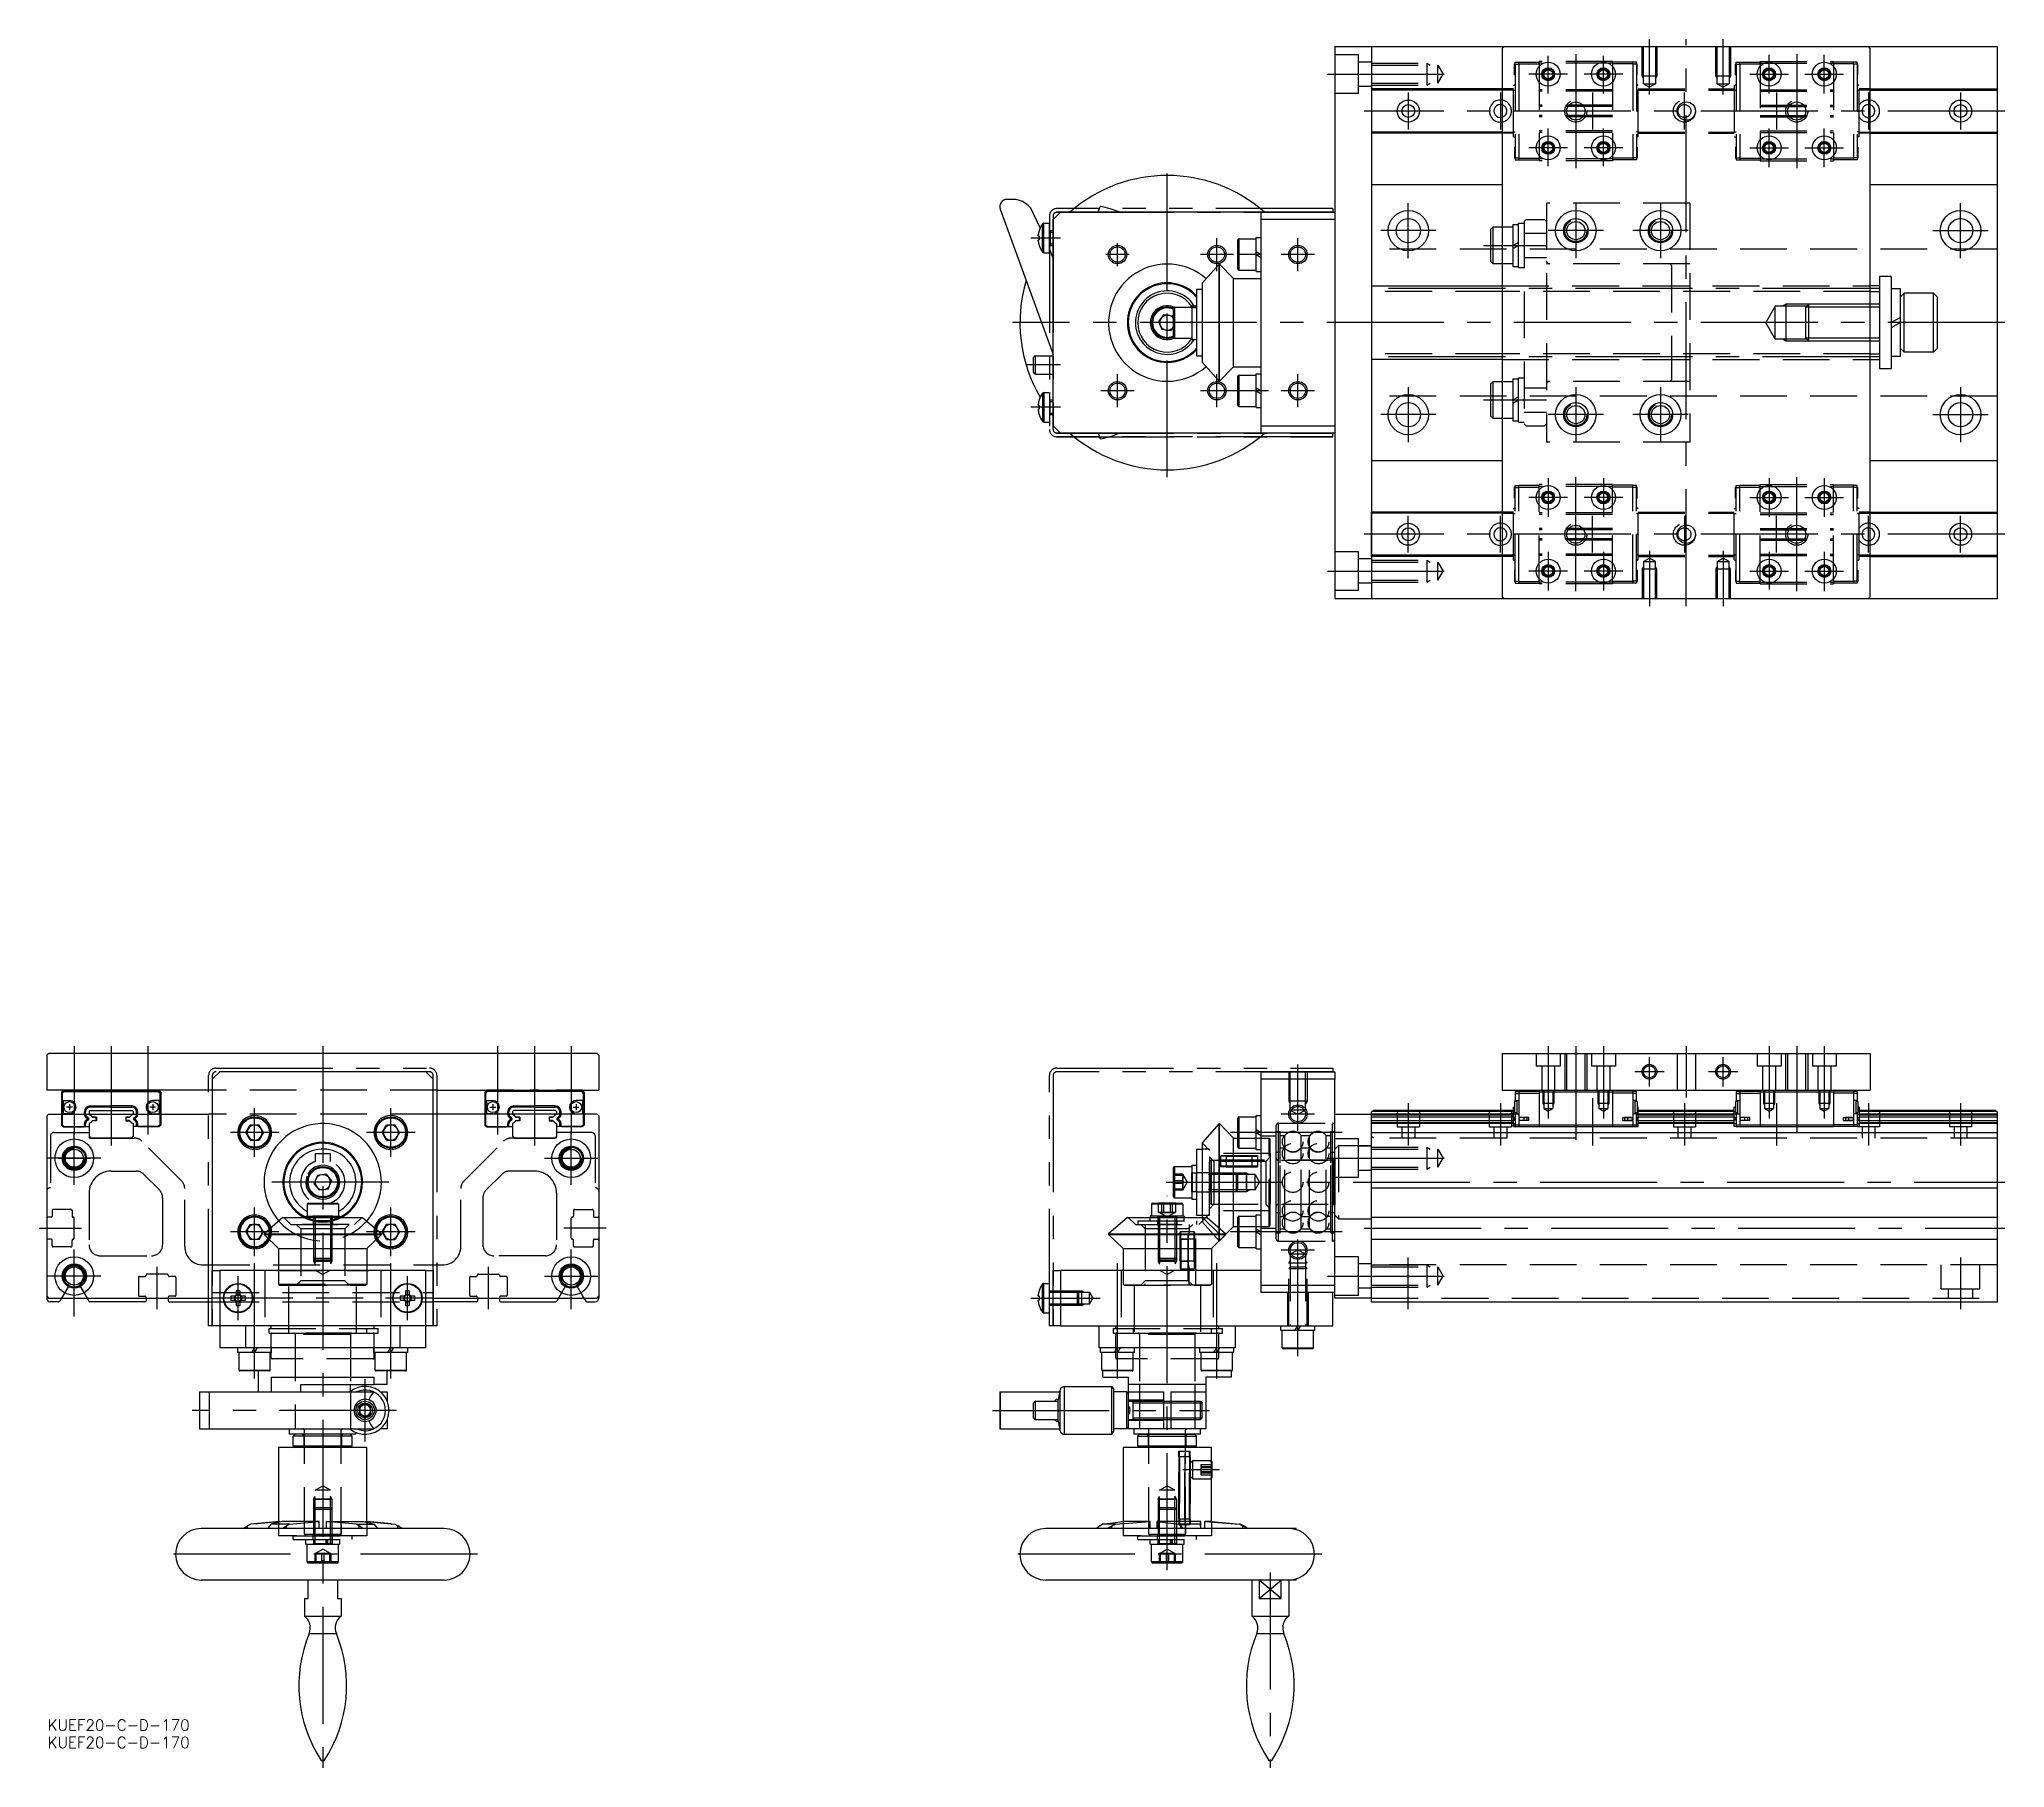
# Model space of a CAD drawing. Extents: x -77 to 457, y -159 to 311.
import ezdxf

# ---------------------------------------------------------------- set-up
doc = ezdxf.new("R2010")
doc.units = 0
for name, pattern in [('CENTER', [50.8, 31.75, -6.35, 6.35, -6.35]), ('DASHED', [19.05, 12.7, -6.35]), ('PHANTOM', [63.5, 31.75, -6.35, 6.35, -6.35, 6.35, -6.35])]:
    doc.linetypes.add(name, pattern=pattern)
doc.layers.get('0').update_dxf_attribs({"linetype": 'CONTINUOUS'})
doc.layers.add('CENTER', color=1, linetype='CENTER')
doc.styles.get("Standard").update_dxf_attribs({"font": 'txt.shx', "height": 3, "bigfont": 'bigfont.shx'})

# ---------------------------------------------------------------- blocks, each defined once
blk = doc.blocks.new('*U11')
at = {"color": 7, "linetype": 'CONTINUOUS'}
blk.add_text('KUEF20-C-D-170', height=3, dxfattribs=at).set_placement((-74.75, -149.02))
blk = doc.blocks.new('*U12')
at = {"color": 7, "linetype": 'CONTINUOUS'}
blk.add_text('KUEF20-C-D-170', height=3, dxfattribs=at).set_placement((-74.75, -153.75))

msp = doc.modelspace()

# ---------------------------------------------------------------- linework, layer by layer
at = {"color": 7, "linetype": 'CONTINUOUS'}
for p, q in [((274.89, 308.56), (274.89, 158.56)), ((274.89, 308.56), (454.89, 308.56)), ((284.89, 308.56), (284.89, 158.56)), ((320.39, 308.06), (320.89, 308.56)), ((320.39, 308.06), (320.39, 159.06)), ((420.39, 308.06), (419.89, 308.56)), ((420.39, 159.06), (420.39, 308.06)), ((454.89, 158.56), (454.89, 308.56)), ((320.39, 297.06), (284.89, 297.06)), ((284.89, 297.06), (284.89, 285.06)), ((320.39, 296.76), (284.89, 296.76)), ((420.39, 297.06), (454.89, 297.06)), ((420.39, 296.76), (454.89, 296.76)), ((320.39, 285.36), (284.89, 285.36)), ((320.39, 285.06), (284.89, 285.06)), ((420.39, 285.36), (454.89, 285.36)), ((420.39, 285.06), (454.89, 285.06)), ((187.47, 267.06), (185.89, 267.06)), ((284.89, 271.06), (320.39, 271.06)), ((420.39, 271.06), (454.89, 271.06)), ((184.01, 264.37), (198.39, 224.87)), ((194.9, 259.3), (193.11, 263.11)), ((200.39, 263.56), (198.39, 261.56)), ((254.89, 263.56), (200.39, 263.56)), ((210.66, 263.56), (211.16, 265.14)), ((254.89, 263.56), (274.89, 263.56)), ((254.89, 261.56), (254.89, 263.56)), ((194.37, 257.07), (194.37, 257.42)), ((194.62, 257.07), (194.37, 257.07)), ((194.6, 258.55), (194.62, 258.54)), ((195.55, 252.7), (195.55, 260.41)), ((195.84, 260.56), (197.39, 260.56)), ((195.84, 252.56), (195.84, 260.56)), ((197.39, 252.56), (197.39, 260.56)), ((197.59, 258.56), (198.39, 258.56)), ((197.59, 258.56), (197.59, 254.56)), ((198.39, 205.56), (198.39, 261.56)), ((248.84, 256.31), (248.84, 247.81)), ((248.84, 256.31), (253.59, 256.31)), ((253.59, 247.46), (253.59, 256.66)), ((253.59, 256.66), (254.89, 256.66)), ((254.89, 205.56), (254.89, 261.56)), ((274.89, 261.56), (254.89, 261.56)), ((317.29, 258.96), (317.89, 259.56)), ((317.29, 250.16), (317.29, 258.96)), ((317.89, 249.56), (317.89, 259.56)), ((317.89, 259.56), (320.39, 259.56)), ((194.37, 255.69), (194.37, 256.04)), ((194.37, 256.04), (194.62, 256.04)), ((194.62, 254.57), (194.6, 254.56)), ((195.84, 252.56), (197.39, 252.56)), ((198.39, 251.12), (197.39, 253.6)), ((197.59, 254.56), (198.39, 254.56)), ((248.59, 248.06), (248.59, 256.06)), ((253.59, 252.87), (254.89, 252.06)), ((253.59, 252.06), (254.89, 251.25)), ((243.46, 249.48), (238.95, 244.38)), ((243.46, 217.63), (243.46, 249.48)), ((243.6, 249.48), (243.46, 249.48)), ((243.6, 217.63), (243.6, 249.48)), ((243.6, 249.48), (247.39, 245.56)), ((248.84, 247.81), (253.59, 247.81)), ((253.59, 247.46), (254.89, 247.46)), ((317.89, 249.56), (317.29, 250.16)), ((320.39, 249.56), (317.89, 249.56)), ((422.89, 246.06), (422.89, 221.06)), ((426.09, 246.06), (422.89, 246.06)), ((426.09, 246.06), (426.09, 221.06)), ((237.39, 242.56), (237.39, 224.56)), ((238.95, 242.56), (237.39, 242.56)), ((238.95, 222.74), (238.95, 244.38)), ((247.39, 221.56), (247.39, 245.56)), ((247.39, 245.56), (254.89, 245.56)), ((284.89, 243.56), (320.39, 243.56)), ((422.89, 243.56), (420.39, 243.56)), ((422.89, 243.56), (422.89, 223.56)), ((426.09, 242.76), (426.09, 224.36)), ((428.59, 242.76), (426.09, 242.76)), ((428.59, 224.36), (428.59, 242.76)), ((429.59, 241.56), (428.59, 240.56)), ((437.59, 241.56), (429.59, 241.56)), ((429.59, 225.56), (429.59, 241.56)), ((437.59, 225.56), (437.59, 241.56)), ((437.59, 241.56), (438.59, 240.56)), ((438.59, 240.56), (438.59, 226.56)), ((228.49, 235.74), (227.05, 233.87)), ((228.49, 235.74), (230.83, 235.43)), ((231.09, 234.79), (230.83, 235.43)), ((231.09, 229.56), (231.09, 237.56)), ((231.34, 237.81), (236.09, 237.81)), ((231.34, 237.81), (231.34, 229.31)), ((236.09, 238.16), (237.39, 238.16)), ((236.09, 238.16), (236.09, 237.88)), ((237.39, 237.88), (236.09, 237.88)), ((236.09, 237.59), (236.09, 237.88)), ((236.09, 237.59), (236.09, 228.96)), ((237.39, 237.59), (236.09, 237.59)), ((428.59, 235), (426.09, 233.56)), ((227.05, 233.87), (227.95, 231.69)), ((230.29, 231.38), (227.95, 231.69)), ((231.09, 232.42), (230.29, 231.38)), ((231.01, 232.31), (231.09, 232.42)), ((428.59, 233.56), (426.09, 232.11)), ((193.59, 224.56), (197.39, 224.56)), ((193.59, 219.56), (193.59, 224.56)), ((197.39, 224.56), (198.39, 224.56)), ((231.34, 229.31), (236.09, 229.31)), ((236.09, 228.96), (237.39, 228.96)), ((237.39, 224.56), (238.95, 224.56)), ((428.59, 224.36), (426.09, 224.36)), ((429.59, 225.56), (428.59, 226.56)), ((437.59, 225.56), (429.59, 225.56)), ((437.59, 225.56), (438.59, 226.56)), ((193.09, 220.06), (193.09, 224.06)), ((193.59, 219.56), (198.39, 219.56)), ((243.46, 217.63), (238.95, 222.74)), ((243.6, 217.63), (247.39, 221.56)), ((247.39, 221.56), (254.89, 221.56)), ((248.59, 211.06), (248.59, 219.06)), ((248.84, 219.31), (248.84, 210.81)), ((248.84, 219.31), (253.59, 219.31)), ((253.59, 210.46), (253.59, 219.66)), ((253.59, 219.66), (254.89, 219.66)), ((320.39, 223.56), (284.89, 223.56)), ((420.39, 223.56), (422.89, 223.56)), ((422.89, 221.06), (426.09, 221.06)), ((195.55, 214.41), (195.55, 206.7)), ((195.84, 214.56), (197.36, 214.56)), ((195.84, 214.56), (195.84, 206.56)), ((197.39, 214.56), (197.39, 206.56)), ((243.6, 217.63), (243.46, 217.63)), ((253.59, 215.87), (254.89, 215.06)), ((253.59, 215.06), (254.89, 214.25)), ((317.29, 216.96), (317.89, 217.56)), ((317.29, 208.16), (317.29, 216.96)), ((317.89, 207.56), (317.89, 217.56)), ((317.89, 217.56), (320.39, 217.56)), ((194.37, 211.42), (194.37, 211.07)), ((194.37, 211.07), (194.62, 211.07)), ((194.37, 210.04), (194.37, 209.69)), ((194.62, 210.04), (194.37, 210.04)), ((194.62, 212.54), (194.6, 212.55)), ((194.6, 208.56), (194.62, 208.57)), ((197.59, 208.56), (197.59, 212.56)), ((197.59, 212.56), (198.39, 212.56)), ((197.59, 208.56), (198.39, 208.56)), ((248.84, 210.81), (253.59, 210.81)), ((253.59, 210.46), (254.89, 210.46)), ((195.84, 206.56), (197.38, 206.56)), ((198.39, 205.56), (200.39, 203.56)), ((254.89, 203.56), (200.39, 203.56)), ((210.66, 203.56), (211.16, 201.98)), ((254.89, 205.56), (274.89, 205.56)), ((254.89, 203.56), (254.89, 205.56)), ((274.89, 203.56), (254.89, 203.56)), ((317.89, 207.56), (317.29, 208.16)), ((320.39, 207.56), (317.89, 207.56)), ((284.89, 196.06), (320.39, 196.06)), ((420.39, 196.06), (454.89, 196.06)), ((320.39, 182.06), (284.89, 182.06)), ((284.89, 170.06), (284.89, 182.06)), ((320.39, 181.76), (284.89, 181.76)), ((420.39, 182.06), (454.89, 182.06)), ((420.39, 181.76), (454.89, 181.76)), ((320.39, 170.36), (284.89, 170.36)), ((320.39, 170.06), (284.89, 170.06)), ((420.39, 170.36), (454.89, 170.36)), ((420.39, 170.06), (454.89, 170.06)), ((274.89, 158.56), (454.89, 158.56)), ((320.39, 159.06), (320.89, 158.56)), ((420.39, 159.06), (419.89, 158.56)), ((-74.5, 35), (-75, 34.5)), ((-75, 34.5), (-75, 33)), ((-75, 33), (-75, 25)), ((74.5, 35), (-74.5, 35)), ((74.5, 35), (75, 34.5)), ((74.5, 35), (75, 34.5)), ((75, 34.5), (75, 33)), ((75, 34.5), (75, 25)), ((75, 33), (75, 25)), ((320.39, 35), (420.39, 35)), ((320.39, 35), (320.39, 25)), ((420.39, 35), (420.39, 25)), ((-28, 30), (-30, 28)), ((-30, 28), (-30, -24)), ((28, 30), (-28, 30)), ((30, 28), (28, 30)), ((30, -24), (30, 28)), ((254.89, 30), (274.89, 30)), ((254.89, 28), (254.89, 30)), ((254.89, -28), (254.89, 28)), ((274.89, 28), (254.89, 28)), ((274.89, 30), (274.89, 28)), ((274.89, -30), (274.89, 28)), ((-31, 25), (-75, 25)), ((-70.5, 25), (-71, 24.5)), ((-71, 24.5), (-71, 18.5)), ((-70.3, 24.7), (-70.8, 24.2)), ((-70.8, 24.2), (-70.8, 18.5)), ((-70.25, 24.6), (-70.75, 24.1)), ((-70.75, 24.1), (-70.75, 22.2)), ((-70.75, 22.2), (-68.8, 22.2)), ((-70.55, 22.2), (-70.55, 18.6)), ((-70.5, 25), (-63.3, 25)), ((-70.3, 24.7), (-44.7, 24.7)), ((-70.25, 24.6), (-44.75, 24.6)), ((-62.9, 24.75), (-63.3, 25)), ((-62.9, 24.75), (-52.1, 24.75)), ((-58.7, 25), (-59.1, 24.75)), ((-58.7, 25), (-56.3, 25)), ((-56.3, 25), (-55.9, 24.75)), ((-52.1, 24.75), (-51.7, 25)), ((-51.7, 25), (-44.5, 25)), ((-44.25, 22.2), (-46.2, 22.2)), ((-44.75, 24.6), (-44.25, 24.1)), ((-44.7, 24.7), (-44.2, 24.2)), ((-44.5, 25), (-44, 24.5)), ((-44.45, 22.2), (-44.45, 18.6)), ((-44.25, 24.1), (-44.25, 22.2)), ((-44.2, 24.2), (-44.2, 18.5)), ((-44, 24.5), (-44, 18.5)), ((31, 25), (75, 25)), ((44.5, 25), (44, 24.5)), ((44, 24.5), (44, 18.5)), ((44.7, 24.7), (44.2, 24.2)), ((44.2, 24.2), (44.2, 18.5)), ((44.75, 24.6), (44.25, 24.1)), ((44.25, 24.1), (44.25, 22.2)), ((44.25, 22.2), (46.2, 22.2)), ((44.45, 22.2), (44.45, 18.6)), ((51.7, 25), (44.5, 25)), ((70.3, 24.7), (44.7, 24.7)), ((70.25, 24.6), (44.75, 24.6)), ((52.1, 24.75), (51.7, 25)), ((62.9, 24.75), (52.1, 24.75)), ((56.3, 25), (55.9, 24.75)), ((58.7, 25), (56.3, 25)), ((58.7, 25), (59.1, 24.75)), ((62.9, 24.75), (63.3, 25)), ((70.5, 25), (63.3, 25)), ((70.75, 22.2), (68.8, 22.2)), ((70.25, 24.6), (70.75, 24.1)), ((70.3, 24.7), (70.8, 24.2)), ((70.5, 25), (71, 24.5)), ((70.55, 22.2), (70.55, 18.6)), ((70.75, 24.1), (70.75, 22.2)), ((70.8, 24.2), (70.8, 18.5)), ((71, 24.5), (71, 18.5)), ((320.39, 25), (420.39, 25)), ((323.74, 21.9), (323.74, 18.9)), ((324.34, 21.9), (323.74, 21.9)), ((323.94, 24.6), (323.94, 24.1)), ((323.94, 24.6), (324.94, 24.6)), ((323.94, 24.1), (323.94, 22.2)), ((323.94, 24.1), (324.94, 24.1)), ((323.94, 21.9), (323.94, 22.2)), ((323.94, 22.2), (324.94, 22.2)), ((324.34, 22.2), (324.34, 18.6)), ((324.94, 24.7), (324.94, 15.1)), ((324.94, 24.7), (330.44, 24.7)), ((324.94, 24.2), (330.44, 24.2)), ((330.44, 25), (330.44, 24.5)), ((330.44, 24.5), (330.44, 15.5)), ((350.34, 24.5), (330.44, 24.5)), ((350.34, 25), (350.34, 15)), ((355.84, 24.7), (350.34, 24.7)), ((355.84, 24.2), (350.34, 24.2)), ((355.84, 24.7), (355.84, 15.1)), ((356.84, 24.6), (355.84, 24.6)), ((356.84, 24.1), (355.84, 24.1)), ((356.84, 22.2), (355.84, 22.2)), ((356.44, 22.2), (356.44, 18.6)), ((357.04, 21.9), (356.44, 21.9)), ((356.84, 21.9), (356.84, 24.6)), ((357.04, 21.9), (357.04, 18.9)), ((383.74, 21.9), (383.74, 18.9)), ((384.34, 21.9), (383.74, 21.9)), ((383.94, 24.6), (384.94, 24.6)), ((383.94, 24.6), (383.94, 21.9)), ((383.94, 24.1), (384.94, 24.1)), ((383.94, 22.2), (384.94, 22.2)), ((384.34, 22.2), (384.34, 18.6)), ((384.94, 24.7), (384.94, 15.6)), ((384.94, 24.7), (390.44, 24.7)), ((384.94, 24.2), (390.44, 24.2)), ((390.44, 25), (390.44, 24.5)), ((390.44, 24.5), (390.44, 15.5)), ((410.34, 24.5), (390.44, 24.5)), ((410.34, 25), (410.34, 15)), ((415.84, 24.7), (410.34, 24.7)), ((415.84, 24.2), (410.34, 24.2)), ((415.84, 24.7), (415.84, 15.1)), ((416.84, 24.6), (415.84, 24.6)), ((416.84, 24.1), (415.84, 24.1)), ((416.84, 22.2), (415.84, 22.2)), ((416.44, 22.2), (416.44, 18.6)), ((417.04, 21.9), (416.44, 21.9)), ((416.84, 24.6), (416.84, 21.9)), ((417.04, 21.9), (417.04, 18.9)), ((-75, 18), (-74.5, 18.5)), ((-75, 18), (-75, -31)), ((-74.5, 18.5), (-31, 18.5)), ((-70.75, 18.6), (-70.75, 18.5)), ((-68.8, 18.6), (-70.75, 18.6)), ((-68, 20.4), (-69.6, 20.4)), ((-68.8, 21.2), (-68.8, 19.6)), ((-64.43, 19.13), (-64.73, 19.13)), ((-64.73, 18.51), (-64.73, 19.13)), ((-64.73, 18.51), (-64.43, 18.51)), ((-64.43, 18.51), (-64.43, 19.13)), ((-63.2, 19.5), (-63.5, 19.2)), ((-63.5, 19.2), (-63.5, 18.5)), ((-63.2, 19.5), (-51.8, 19.5)), ((-63.13, 20.43), (-63.13, 20.73)), ((-63.13, 20.73), (-57.5, 20.73)), ((-57.5, 20.43), (-63.13, 20.43)), ((-51.87, 20.73), (-57.5, 20.73)), ((-57.5, 20.73), (-57.5, 20.43)), ((-57.5, 20.43), (-51.87, 20.43)), ((-51.87, 20.43), (-51.87, 20.73)), ((-51.8, 19.5), (-51.5, 19.2)), ((-51.5, 19.2), (-51.5, 18.5)), ((-50.57, 19.13), (-50.27, 19.13)), ((-50.57, 18.51), (-50.57, 19.13)), ((-50.27, 18.51), (-50.57, 18.51)), ((-50.27, 18.51), (-50.27, 19.13)), ((-45.4, 20.4), (-47, 20.4)), ((-46.2, 21.2), (-46.2, 19.6)), ((-46.2, 18.6), (-44.25, 18.6)), ((-44.25, 18.6), (-44.25, 18.5)), ((74.5, 18.5), (31, 18.5)), ((44.25, 18.6), (44.25, 18.5)), ((46.2, 18.6), (44.25, 18.6)), ((45.4, 20.4), (47, 20.4)), ((46.2, 21.2), (46.2, 19.6)), ((50.27, 18.51), (50.27, 19.13)), ((50.57, 19.13), (50.27, 19.13)), ((50.27, 18.51), (50.57, 18.51)), ((50.57, 18.51), (50.57, 19.13)), ((51.8, 19.5), (51.5, 19.2)), ((51.5, 19.2), (51.5, 18.5)), ((63.2, 19.5), (51.8, 19.5)), ((51.87, 20.73), (57.5, 20.73)), ((51.87, 20.43), (51.87, 20.73)), ((57.5, 20.43), (51.87, 20.43)), ((57.5, 20.73), (57.5, 20.43)), ((63.13, 20.73), (57.5, 20.73)), ((57.5, 20.43), (63.13, 20.43)), ((63.13, 20.43), (63.13, 20.73)), ((63.2, 19.5), (63.5, 19.2)), ((63.5, 19.2), (63.5, 18.5)), ((64.43, 18.51), (64.43, 19.13)), ((64.43, 19.13), (64.73, 19.13)), ((64.73, 18.51), (64.43, 18.51)), ((64.73, 18.51), (64.73, 19.13)), ((68, 20.4), (69.6, 20.4)), ((68.8, 21.2), (68.8, 19.6)), ((68.8, 18.6), (70.75, 18.6)), ((70.75, 18.6), (70.75, 18.5)), ((75, 18), (74.5, 18.5)), ((74.5, 18.5), (75, 18)), ((75, 18), (75, -31)), ((248.59, 9.5), (248.59, 17.5)), ((248.84, 17.75), (248.84, 9.25)), ((248.84, 17.75), (253.59, 17.75)), ((253.59, 8.91), (253.59, 18.1)), ((253.59, 18.1), (254.89, 18.1)), ((274.89, 18.5), (284.89, 18.5)), ((274.89, -31.5), (274.89, 18.5)), ((285.39, 19.5), (284.89, 19)), ((284.89, -32.5), (284.89, 19)), ((323.44, 18.46), (284.89, 18.46)), ((323.44, 18.25), (284.89, 18.25)), ((323.44, 17.7), (284.89, 17.7)), ((323.44, 16.7), (284.89, 16.7)), ((323.44, 16.15), (284.89, 16.15)), ((323.44, 19.2), (285.09, 19.2)), ((323.44, 19.5), (285.39, 19.5)), ((323.44, 20.43), (323.74, 20.61)), ((323.44, 15.1), (323.44, 20.43)), ((323.44, 19.13), (323.74, 19.13)), ((323.94, 18.51), (323.44, 18.51)), ((323.94, 17.38), (323.44, 17.64)), ((323.94, 17.29), (323.44, 17.55)), ((323.94, 17.11), (323.44, 16.85)), ((323.94, 17.02), (323.44, 16.76)), ((323.74, 18.9), (324.34, 18.9)), ((323.94, 18.9), (323.94, 15.1)), ((323.94, 18.6), (324.94, 18.6)), ((323.94, 17.11), (323.94, 17.11)), ((327.64, 17.6), (324.94, 17.6)), ((327.64, 16.8), (324.94, 16.8)), ((327.14, 17.55), (325.29, 17.55)), ((325.29, 16.85), (327.14, 16.85)), ((325.74, 17.55), (325.74, 17.6)), ((325.74, 16.8), (325.74, 16.85)), ((326.2, 17.55), (326.2, 17.6)), ((326.2, 16.8), (326.2, 16.85)), ((326.34, 16.85), (326.34, 17.55)), ((327.14, 16.85), (327.14, 17.55)), ((327.64, 16.8), (327.64, 17.6)), ((353.14, 17.6), (355.84, 17.6)), ((353.14, 16.8), (353.14, 17.6)), ((353.14, 16.8), (355.84, 16.8)), ((355.49, 17.55), (353.64, 17.55)), ((353.64, 17.55), (353.64, 16.85)), ((353.64, 16.85), (355.49, 16.85)), ((354.44, 17.55), (354.44, 16.85)), ((354.58, 17.55), (354.58, 17.6)), ((354.58, 16.8), (354.58, 16.85)), ((355.04, 17.55), (355.04, 17.6)), ((355.04, 16.8), (355.04, 16.85)), ((356.84, 18.6), (355.84, 18.6)), ((356.44, 18.9), (357.04, 18.9)), ((356.84, 15.1), (356.84, 18.9)), ((356.84, 18.51), (357.34, 18.51)), ((356.84, 17.38), (357.34, 17.64)), ((356.84, 17.29), (357.34, 17.55)), ((356.84, 17.11), (356.84, 17.11)), ((356.84, 17.11), (357.34, 16.85)), ((356.84, 17.02), (357.34, 16.76)), ((357.34, 20.43), (357.04, 20.61)), ((357.34, 19.13), (357.04, 19.13)), ((357.34, 15.1), (357.34, 20.43)), ((383.44, 19.5), (357.34, 19.5)), ((383.44, 19.2), (357.34, 19.2)), ((383.44, 18.46), (357.34, 18.46)), ((383.44, 18.25), (357.34, 18.25)), ((383.44, 17.7), (357.34, 17.7)), ((383.44, 16.7), (357.34, 16.7)), ((383.44, 16.15), (357.34, 16.15)), ((383.44, 20.43), (383.74, 20.61)), ((383.44, 15.1), (383.44, 20.43)), ((383.44, 19.13), (383.74, 19.13)), ((383.94, 18.51), (383.44, 18.51)), ((383.44, 17.55), (383.44, 17.64)), ((383.94, 17.38), (383.44, 17.64)), ((383.94, 17.29), (383.44, 17.55)), ((383.94, 17.11), (383.44, 16.85)), ((383.94, 17.02), (383.44, 16.76)), ((383.44, 16.76), (383.44, 16.85)), ((383.74, 18.9), (384.34, 18.9)), ((383.94, 18.6), (383.94, 18.9)), ((383.94, 18.6), (384.94, 18.6)), ((383.94, 18.6), (383.94, 15.6)), ((383.94, 17.11), (383.94, 17.11)), ((387.64, 17.6), (384.94, 17.6)), ((387.64, 16.8), (384.94, 16.8)), ((387.14, 17.55), (385.29, 17.55)), ((385.29, 16.85), (387.14, 16.85)), ((385.74, 17.55), (385.74, 17.6)), ((385.74, 16.8), (385.74, 16.85)), ((386.2, 17.55), (386.2, 17.6)), ((386.2, 16.8), (386.2, 16.85)), ((386.34, 16.85), (386.34, 17.55)), ((387.14, 16.85), (387.14, 17.55)), ((387.64, 16.8), (387.64, 17.6)), ((413.14, 17.6), (415.84, 17.6)), ((413.14, 16.8), (413.14, 17.6)), ((413.14, 16.8), (415.84, 16.8)), ((415.49, 17.55), (413.64, 17.55)), ((413.64, 17.55), (413.64, 16.85)), ((413.64, 16.85), (415.49, 16.85)), ((414.44, 17.55), (414.44, 16.85)), ((414.58, 17.55), (414.58, 17.6)), ((414.58, 16.8), (414.58, 16.85)), ((415.04, 17.55), (415.04, 17.6)), ((415.04, 16.8), (415.04, 16.85)), ((416.84, 18.6), (415.84, 18.6)), ((416.44, 18.9), (417.04, 18.9)), ((416.84, 18.9), (416.84, 15.1)), ((416.84, 18.51), (417.34, 18.51)), ((416.84, 17.38), (417.34, 17.64)), ((416.84, 17.29), (417.34, 17.55)), ((416.84, 17.11), (416.84, 17.11)), ((416.84, 17.11), (417.34, 16.85)), ((416.84, 17.02), (417.34, 16.76)), ((417.34, 20.43), (417.04, 20.61)), ((417.34, 19.13), (417.04, 19.13)), ((417.34, 20.43), (417.34, 15.1)), ((454.39, 19.5), (417.34, 19.5)), ((454.69, 19.2), (417.34, 19.2)), ((454.89, 18.46), (417.34, 18.46)), ((454.89, 18.25), (417.34, 18.25)), ((454.89, 17.7), (417.34, 17.7)), ((417.34, 17.55), (417.34, 17.64)), ((417.34, 16.76), (417.34, 16.85)), ((454.89, 16.7), (417.34, 16.7)), ((454.89, 16.15), (417.34, 16.15)), ((454.39, 19.5), (454.89, 19)), ((454.89, -32.5), (454.89, 19)), ((-20.86, 13.5), (-19.68, 15.54)), ((-19.68, 11.46), (-20.86, 13.5)), ((-17.32, 15.54), (-19.68, 15.54)), ((-19.68, 11.46), (-17.32, 11.46)), ((-16.14, 13.5), (-17.32, 15.54)), ((-16.14, 13.5), (-17.32, 11.46)), ((16.14, 13.5), (17.32, 15.54)), ((17.32, 11.46), (16.14, 13.5)), ((19.68, 15.54), (17.32, 15.54)), ((17.32, 11.46), (19.68, 11.46)), ((20.86, 13.5), (19.68, 15.54)), ((20.86, 13.5), (19.68, 11.46)), ((243.46, 15.92), (238.95, 10.82)), ((238.95, -9.56), (238.95, 10.82)), ((243.46, -15.92), (243.46, 15.92)), ((243.6, 15.92), (243.46, 15.92)), ((243.6, -15.92), (243.6, 15.92)), ((247.39, 12), (243.6, 15.92)), ((247.39, -12), (247.39, 12)), ((247.39, 12), (248.59, 12)), ((253.59, 14.31), (254.89, 13.5)), ((253.59, 13.5), (254.89, 12.69)), ((323.44, 15.94), (284.89, 15.94)), ((284.89, 13.5), (454.89, 13.5)), ((323.94, 15.89), (323.44, 15.89)), ((323.44, 15.6), (357.34, 15.6)), ((323.44, 15.1), (357.34, 15.1)), ((330.44, 15.5), (330.44, 15)), ((356.84, 15.89), (357.34, 15.89)), ((383.44, 15.94), (357.34, 15.94)), ((383.94, 15.89), (383.44, 15.89)), ((383.94, 15.1), (383.44, 15.1)), ((383.94, 15.6), (383.94, 15.1)), ((383.94, 15.6), (384.94, 15.6)), ((383.94, 15.1), (384.94, 15.1)), ((384.94, 15.6), (390.44, 15.6)), ((384.94, 15.1), (390.44, 15.1)), ((410.34, 15.5), (390.44, 15.5)), ((390.44, 15.5), (390.44, 15)), ((410.34, 15), (390.44, 15)), ((416.84, 15.6), (410.34, 15.6)), ((417.34, 15.1), (410.34, 15.1)), ((416.84, 15.89), (417.34, 15.89)), ((454.89, 15.94), (417.34, 15.94)), ((-18.83, 9.26), (-18.86, 8.91)), ((-18.17, 9.26), (-18.14, 8.91)), ((18.17, 9.26), (18.14, 8.91)), ((18.83, 9.26), (18.86, 8.91)), ((237.39, 9), (237.39, -9)), ((237.39, 9), (238.95, 9)), ((248.84, 9.25), (253.59, 9.25)), ((253.59, 8.91), (254.89, 8.91)), ((-4, 1.44), (-4.33, 1.56)), ((-3.72, 2.05), (-4.03, 2.22)), ((-1.45, 1.86), (-2.33, -0.33)), ((0.88, 2.19), (-1.45, 1.86)), ((0.88, 2.19), (2.33, 0.33)), ((1.45, -1.86), (2.33, 0.33)), ((231.09, -1.5), (231.09, 4)), ((231.34, 4.25), (231.34, -1.59)), ((231.34, 4.25), (236.09, 4.25)), ((236.09, 4.6), (236.09, -4.6)), ((236.09, 4.6), (237.39, 4.6)), ((-0.88, -2.19), (-2.33, -0.33)), ((1.45, -1.86), (-0.88, -2.19)), ((231.09, -4), (231.09, -1.5)), ((231.34, -1.59), (231.34, -4.25)), ((231.34, -4.25), (236.09, -4.25)), ((236.09, -4.6), (237.39, -4.6)), ((284.89, -1.5), (454.89, -1.5)), ((-10.82, -9.56), (-15.92, -14.07)), ((-10.82, -9.56), (10.82, -9.56)), ((-4.6, -9.2), (4.6, -9.2)), ((-4.6, -9.21), (-4.6, -9.55)), ((4.25, -5.95), (-4.25, -5.95)), ((-4.25, -5.95), (-4.25, -9.2)), ((-4, -5.7), (4, -5.7)), ((4.25, -5.95), (4.25, -9.2)), ((4.6, -9.2), (4.6, -9.56)), ((10.82, -9.56), (15.93, -14.07)), ((218.57, -9.56), (213.46, -14.07)), ((218.57, -9.56), (229.39, -9.56)), ((224.79, -9.2), (224.79, -9.56)), ((233.99, -9.2), (224.79, -9.2)), ((225.14, -5.95), (225.14, -9.2)), ((233.64, -5.95), (225.14, -5.95)), ((225.39, -5.7), (233.39, -5.7)), ((229.39, -9.56), (238.95, -9.56)), ((233.64, -5.95), (233.64, -9.2)), ((233.99, -9.2), (233.99, -9.56)), ((237.39, -9), (238.95, -9)), ((238.95, -9.56), (243.46, -14.07)), ((248.59, -17.5), (248.59, -9.5)), ((248.84, -9.25), (248.84, -17.75)), ((248.84, -9.25), (253.59, -9.25)), ((253.59, -18.09), (253.59, -8.9)), ((253.59, -8.9), (254.89, -8.9)), ((284.89, -9.5), (454.89, -9.5)), ((-20.86, -13.5), (-19.68, -11.46)), ((-20.86, -13.5), (-19.68, -15.54)), ((-19.68, -11.46), (-17.32, -11.46)), ((-17.32, -15.54), (-19.68, -15.54)), ((-16.14, -13.5), (-17.32, -11.46)), ((-17.32, -15.54), (-16.14, -13.5)), ((-15.92, -14.07), (15.93, -14.07)), ((-15.92, -14.07), (-15.92, -14.21)), ((-15.92, -14.21), (15.93, -14.21)), ((-15.92, -14.21), (-12, -18)), ((15.93, -14.21), (12, -18)), ((15.93, -14.07), (15.93, -14.21)), ((16.14, -13.5), (17.32, -11.46)), ((17.32, -15.54), (16.14, -13.5)), ((19.68, -11.46), (17.32, -11.46)), ((17.32, -15.54), (19.68, -15.54)), ((20.86, -13.5), (19.68, -11.46)), ((20.86, -13.5), (19.68, -15.54)), ((213.46, -14.07), (229.39, -14.07)), ((213.46, -14.07), (213.46, -14.21)), ((213.46, -14.21), (217.39, -18)), ((213.46, -14.21), (229.39, -14.21)), ((229.39, -14.07), (245.31, -14.07)), ((229.39, -14.21), (245.31, -14.21)), ((241.39, -18), (247.39, -12)), ((243.46, -15.92), (243.6, -15.92)), ((243.6, -15.92), (245.31, -14.21)), ((245.31, -14.21), (245.31, -14.07)), ((247.39, -12), (248.59, -12)), ((253.59, -12.71), (254.89, -13.52)), ((253.59, -13.52), (254.89, -14.33)), ((284.89, -15.5), (454.89, -15.5)), ((-18.83, -17.74), (-18.86, -18.09)), ((-18.17, -17.74), (-18.14, -18.09)), ((-12, -18), (12, -18)), ((-12, -18), (-12, -24)), ((12, -18), (12, -24)), ((18.17, -17.74), (18.14, -18.09)), ((18.83, -17.74), (18.86, -18.09)), ((217.39, -18), (229.39, -18)), ((217.39, -18), (217.39, -24)), ((229.39, -18), (241.39, -18)), ((241.39, -18), (241.39, -24)), ((248.84, -17.75), (253.59, -17.75)), ((253.59, -18.09), (254.89, -18.09)), ((-30, -39), (-30, -24)), ((-30, -24), (-28, -24)), ((28, -24), (-28, -24)), ((-28, -24), (-28, -45)), ((28, -39), (28, -24)), ((28, -24), (30, -24)), ((30, -24), (30, -39)), ((198.39, -39), (198.39, -24)), ((198.39, -24), (200.39, -24)), ((254.89, -24), (200.39, -24)), ((200.39, -24), (200.39, -39)), ((254.89, -30), (254.89, -24)), ((-75, -31), (-74.5, -31.5)), ((-75, -31), (-75, -31.5)), ((-74.5, -31.5), (-30, -31.5)), ((-70.96, -31.5), (-71.45, -32.35)), ((-64.04, -31.5), (-63.55, -32.35)), ((-48, -31.5), (-48, -32.2)), ((-42, -31.5), (-42, -32.2)), ((-23.87, -30.99), (-24.98, -30.99)), ((-24.98, -32.02), (-23.87, -32.02)), ((-23.98, -30.99), (-23.98, -32.02)), ((-23.51, -29.52), (-23.51, -30.63)), ((-22.48, -30.52), (-23.51, -30.52)), ((-22.48, -30.63), (-22.48, -29.52)), ((-21.02, -30.99), (-22.13, -30.99)), ((-22.13, -32.02), (-21.02, -32.02)), ((-22.02, -32.02), (-22.02, -30.99)), ((22.13, -30.99), (21.02, -30.99)), ((21.02, -32.02), (22.13, -32.02)), ((22.02, -30.99), (22.02, -32.02)), ((22.49, -29.52), (22.49, -30.63)), ((23.52, -30.52), (22.49, -30.52)), ((23.52, -30.63), (23.52, -29.52)), ((24.98, -30.99), (23.87, -30.99)), ((23.87, -32.02), (24.98, -32.02)), ((23.98, -32.02), (23.98, -30.99)), ((30, -31.5), (74.5, -31.5)), ((42, -31.5), (42, -32.2)), ((48, -31.5), (48, -32.2)), ((64.04, -31.5), (63.55, -32.35)), ((70.96, -31.5), (71.45, -32.35)), ((74.5, -31.5), (75, -31)), ((75, -31), (75, -31.5)), ((194.37, -30.99), (194.37, -30.63)), ((194.62, -30.99), (194.37, -30.99)), ((194.37, -32.37), (194.37, -32.02)), ((194.37, -32.02), (194.62, -32.02)), ((194.6, -29.51), (194.62, -29.52)), ((195.55, -31.5), (195.55, -27.65)), ((195.55, -35.35), (195.55, -31.5)), ((195.84, -31.5), (195.84, -27.5)), ((195.84, -27.5), (197.39, -27.5)), ((195.84, -35.5), (195.84, -31.5)), ((197.39, -31.5), (197.39, -27.5)), ((197.39, -35.5), (197.39, -31.5)), ((197.59, -29.5), (198.39, -29.5)), ((254.89, -28), (274.89, -28)), ((274.39, -30), (254.89, -30)), ((274.39, -39), (274.39, -30)), ((274.89, -30), (274.39, -30)), ((284.89, -31.5), (274.89, -31.5)), ((-71.71, -32.5), (-74, -32.5)), ((-48.3, -32.5), (-63.29, -32.5)), ((-41.7, -32.5), (-30, -32.5)), ((-23.51, -32.37), (-23.51, -33.48)), ((-23.51, -32.48), (-22.48, -32.48)), ((-22.48, -33.48), (-22.48, -32.37)), ((22.49, -32.37), (22.49, -33.48)), ((22.49, -32.48), (23.52, -32.48)), ((23.52, -33.48), (23.52, -32.37)), ((41.7, -32.5), (30, -32.5)), ((48.3, -32.5), (63.29, -32.5)), ((71.71, -32.5), (74, -32.5)), ((194.62, -33.48), (194.6, -33.49)), ((195.84, -35.5), (197.39, -35.5)), ((198.39, -33.5), (197.59, -33.5)), ((284.89, -32.5), (454.89, -32.5)), ((-28, -39), (-30, -39)), ((28, -39), (-28, -39)), ((-21.02, -39), (-21.02, -45)), ((21.02, -45), (21.02, -39)), ((30, -39), (28, -39)), ((28, -45), (28, -39)), ((200.39, -39), (198.39, -39)), ((200.39, -39), (274.39, -39)), ((210.89, -45), (210.89, -39)), ((247.89, -39), (247.89, -45)), ((260.29, -40.3), (260.29, -39)), ((269.49, -40.3), (260.29, -40.3)), ((260.64, -45.05), (260.64, -40.3)), ((264.08, -40.3), (264.89, -39)), ((264.89, -40.3), (265.7, -39)), ((269.14, -45.05), (269.14, -40.3)), ((269.49, -40.3), (269.49, -39)), ((-21.02, -45), (-28, -45)), ((-23.1, -46.3), (-23.1, -45)), ((-13.9, -46.3), (-23.1, -46.3)), ((-22.75, -51.05), (-22.75, -46.3)), ((21.02, -45), (-21.02, -45)), ((-19.31, -46.3), (-18.5, -45)), ((-18.5, -46.3), (-17.69, -45)), ((-14.25, -51.05), (-14.25, -46.3)), ((-13.9, -46.3), (-13.9, -45)), ((13.9, -46.3), (13.9, -45)), ((23.1, -46.3), (13.9, -46.3)), ((14.25, -51.05), (14.25, -46.3)), ((17.69, -46.3), (18.5, -45)), ((18.5, -46.3), (19.31, -45)), ((28, -45), (21.02, -45)), ((22.75, -51.05), (22.75, -46.3)), ((23.1, -46.3), (23.1, -45)), ((247.89, -45), (210.89, -45)), ((211.29, -46.3), (211.29, -45)), ((220.47, -46.3), (211.29, -46.3)), ((211.64, -51.05), (211.64, -46.3)), ((215.08, -46.3), (215.89, -45)), ((215.89, -46.3), (216.7, -45)), ((220.14, -51.05), (220.14, -46.3)), ((220.47, -46.3), (220.47, -45)), ((238.29, -46.3), (238.29, -45)), ((247.47, -46.3), (238.29, -46.3)), ((238.64, -51.05), (238.64, -46.3)), ((242.08, -46.3), (242.89, -45)), ((242.89, -46.3), (243.7, -45)), ((247.14, -51.05), (247.14, -46.3)), ((247.47, -46.3), (247.47, -45)), ((260.64, -45.05), (264.89, -45.05)), ((264.89, -45.3), (260.89, -45.3)), ((264.89, -45.05), (269.14, -45.05)), ((268.89, -45.3), (264.89, -45.3)), ((-22.75, -51.05), (-14.25, -51.05)), ((-14.5, -51.3), (-22.5, -51.3)), ((-17.5, -57), (-17.5, -51.3)), ((-14, -53), (14, -53)), ((-14, -53), (-14, -57)), ((14, -55), (14, -53)), ((14.25, -51.05), (22.75, -51.05)), ((22.5, -51.3), (14.5, -51.3)), ((17.5, -55), (17.5, -51.3)), ((211.64, -51.05), (220.14, -51.05)), ((219.89, -51.3), (211.89, -51.3)), ((211.89, -53), (211.89, -51.3)), ((211.89, -53), (218.89, -53)), ((218.89, -55), (218.89, -53)), ((238.64, -51.05), (247.14, -51.05)), ((246.89, -51.3), (238.89, -51.3)), ((246.89, -53), (239.89, -53)), ((239.89, -53), (239.89, -55)), ((246.89, -53), (246.89, -51.3)), ((-33.5, -57), (-33.5, -67)), ((-33.5, -57), (-30.82, -57)), ((-30.82, -57), (-30.82, -67)), ((-30.82, -57), (13.86, -57)), ((-6, -55), (14, -55)), ((-6, -57), (-6, -55)), ((7.5, -56.88), (7.5, -55)), ((17.5, -55), (14, -55)), ((15.65, -57), (17.47, -57)), ((17.47, -57), (17.47, -59.43)), ((183.89, -57), (183.89, -67)), ((183.89, -57), (184.01, -57)), ((184.01, -57), (184.01, -67)), ((184.01, -57), (200.27, -57)), ((200.27, -67.53), (200.27, -56.47)), ((201.53, -68.5), (201.53, -55.5)), ((201.53, -55.5), (214.39, -55.5)), ((214.39, -68.5), (214.39, -55.5)), ((214.39, -55.5), (214.89, -56.37)), ((214.89, -67.63), (214.89, -56.37)), ((218.39, -57), (214.89, -57)), ((218.39, -67), (218.39, -57)), ((218.39, -57), (218.89, -57.5)), ((239.89, -55), (218.89, -55)), ((218.89, -57), (218.89, -55)), ((218.89, -57), (228.39, -57)), ((218.89, -58.26), (218.89, -57)), ((218.89, -65.74), (218.89, -58.26)), ((221.89, -55), (221.89, -57)), ((228.39, -57), (228.39, -67)), ((230.39, -57), (230.39, -67)), ((230.39, -57), (239.89, -57)), ((236.89, -55), (236.89, -57)), ((239.89, -55), (239.89, -57)), ((239.89, -57), (239.89, -67)), ((11.5, -60.27), (10, -61.13)), ((10, -61.13), (10, -62.87)), ((10, -62.87), (11.5, -63.73)), ((13, -61.13), (11.5, -60.27)), ((11.5, -63.73), (13, -62.87)), ((13, -62.87), (13, -61.13)), ((193.09, -64), (193.09, -60)), ((193.59, -64.5), (193.59, -59.5)), ((193.59, -59.5), (199.77, -59.5)), ((199.1, -59.12), (198.81, -59.5)), ((199.77, -64.84), (199.77, -59.16)), ((228.39, -59.5), (230.39, -59.5)), ((-33.5, -67), (-30.82, -67)), ((-30.82, -67), (13.86, -67)), ((-9, -68.5), (-9, -67)), ((9, -68.5), (-9, -68.5)), ((-8, -69), (-7.5, -68.5)), ((0, -69), (-8, -69)), ((-8, -71.6), (-8, -69)), ((8, -69), (0, -69)), ((8, -69), (7.5, -68.5)), ((8, -71.6), (8, -69)), ((9, -68.5), (9, -68)), ((17.47, -67), (15.65, -67)), ((17.47, -64.57), (17.47, -67)), ((183.89, -67), (184.01, -67)), ((184.01, -67), (200.27, -67)), ((193.59, -64.5), (199.77, -64.5)), ((199.1, -64.88), (198.81, -64.5)), ((201.53, -68.5), (214.39, -68.5)), ((214.39, -68.5), (214.89, -67.63)), ((218.39, -67), (214.89, -67)), ((218.39, -67), (218.89, -66.5)), ((218.89, -67), (218.89, -65.74)), ((228.39, -67), (218.89, -67)), ((220.39, -68.5), (220.39, -67)), ((238.39, -68.5), (220.39, -68.5)), ((221.39, -69), (221.89, -68.5)), ((221.39, -69), (237.39, -69)), ((221.39, -71.6), (221.39, -69)), ((221.89, -68.5), (236.89, -68.5)), ((228.39, -64.5), (230.39, -64.5)), ((230.39, -67), (228.39, -67)), ((239.89, -67), (230.39, -67)), ((237.39, -69), (236.89, -68.5)), ((237.39, -71.6), (237.39, -69)), ((238.39, -68.5), (238.39, -67)), ((-12, -72.1), (-12, -92.24)), ((0, -72.1), (-12, -72.1)), ((-8, -71.6), (8, -71.6)), ((-8, -71.6), (-7.5, -72.1)), ((12, -72.1), (0, -72.1)), ((8, -71.6), (7.5, -72.1)), ((12, -92.24), (12, -72.1)), ((241.39, -72.1), (217.39, -72.1)), ((217.39, -72.1), (217.39, -92.24)), ((221.39, -71.6), (237.39, -71.6)), ((221.39, -71.6), (221.88, -72.1)), ((221.39, -71.6), (221.89, -72.1)), ((237.39, -71.6), (236.89, -72.1)), ((241.39, -75.6), (241.39, -72.1)), ((241.38, -75.68), (241.39, -75.6)), ((241.38, -75.68), (241.59, -76.05)), ((241.59, -80.16), (241.59, -76.05)), ((241.38, -80.52), (241.59, -80.16)), ((241.39, -80.59), (241.38, -80.52)), ((241.39, -92.24), (241.39, -80.59)), ((33, -94.1), (-33, -94.1)), ((-21.6, -94.1), (-20.42, -93.41)), ((-19.59, -92.92), (-20.42, -93.41)), ((-20.42, -94.1), (-20.42, -93.41)), ((-11.68, -92.24), (-19.59, -92.92)), ((-18.7, -92.85), (-12, -92.24)), ((-14.94, -94.1), (-14.32, -93.41)), ((-14.32, -93.41), (-14.01, -92.92)), ((-11.06, -92.24), (-14.01, -92.92)), ((-9.03, -92.92), (-14.01, -92.92)), ((-11.68, -92.24), (-12, -92.24)), ((-11.68, -92.38), (-11.68, -92.24)), ((-1, -92.24), (-11.06, -92.24)), ((-10.52, -93.82), (-9.87, -93.41)), ((-9.87, -93.41), (-9.03, -92.92)), ((-9.87, -94.1), (-9.87, -93.41)), ((-9.03, -92.92), (-1, -92.24)), ((-1, -94.1), (-1, -92.24)), ((9.03, -92.92), (1, -92.24)), ((1, -92.24), (11.06, -92.24)), ((1, -94.1), (1, -92.24)), ((9.03, -92.92), (14.01, -92.92)), ((9.87, -93.41), (9.03, -92.92)), ((9.87, -94.1), (9.87, -93.41)), ((10.52, -93.82), (9.87, -93.41)), ((11.06, -92.24), (14.01, -92.92)), ((11.68, -92.24), (19.59, -92.92)), ((11.68, -92.24), (12, -92.24)), ((11.68, -92.38), (11.68, -92.24)), ((18.7, -92.85), (12, -92.24)), ((14.32, -93.41), (14.01, -92.92)), ((14.94, -94.1), (14.32, -93.41)), ((19.59, -92.92), (20.42, -93.41)), ((21.6, -94.1), (20.42, -93.41)), ((20.42, -94.1), (20.42, -93.41)), ((261.96, -94.1), (196.39, -94.1)), ((211.13, -93.41), (210.18, -94.1)), ((211.13, -93.41), (211.72, -92.92)), ((211.72, -92.92), (217.43, -92.24)), ((215.34, -92.92), (211.72, -92.92)), ((213.31, -93.99), (214.36, -93.41)), ((214.36, -93.41), (215.34, -92.92)), ((214.36, -94.1), (214.36, -93.41)), ((215.34, -92.92), (224.74, -92.24)), ((224.74, -92.24), (217.43, -92.24)), ((224.74, -94.1), (224.74, -92.24)), ((238.48, -92.24), (226.64, -92.24)), ((226.64, -92.24), (232.52, -92.92)), ((226.64, -94.1), (226.64, -92.24)), ((232.52, -92.92), (233.13, -93.41)), ((233.13, -94.1), (233.13, -93.41)), ((238.37, -92.92), (238.36, -93.41)), ((238.37, -92.92), (238.48, -92.24)), ((238.48, -94.1), (238.48, -92.24)), ((239.65, -92.24), (248.99, -92.92)), ((241.39, -92.24), (239.65, -92.24)), ((239.65, -94.1), (239.65, -92.24)), ((241.39, -92.24), (249.23, -92.92)), ((248.99, -92.92), (249.96, -93.41)), ((249.23, -92.92), (248.99, -92.92)), ((249.96, -93.41), (251.28, -94.1)), ((249.96, -94.1), (249.96, -93.41)), ((264.39, -94.1), (261.96, -94.1)), ((264.39, -94.39), (264.39, -94.1)), ((33, -108.1), (-33, -108.1)), ((-4, -113.1), (-4, -108.1)), ((4, -108.1), (4, -113.1)), ((261.96, -108.1), (196.39, -108.1)), ((252.39, -108.1), (252.39, -117.89)), ((254.39, -108.1), (254.39, -113.1)), ((260.39, -113.1), (260.39, -108.1)), ((264.39, -108.1), (261.96, -108.1)), ((262.39, -108.1), (262.39, -117.89)), ((264.39, -108.1), (264.39, -107.81)), ((-5, -113.1), (-5, -117.89)), ((-5, -113.1), (-4, -113.1)), ((4, -113.1), (5, -113.1)), ((5, -113.1), (5, -117.89)), ((254.39, -113.1), (260.39, -113.1)), ((-5, -117.89), (5, -117.89)), ((-3.69, -122.63), (3.69, -122.63)), ((252.39, -117.89), (262.39, -117.89)), ((253.7, -122.63), (261.08, -122.63)), ((-0.41, -157.1), (0.41, -157.1)), ((256.97, -157.1), (257.8, -157.1))]:
    msp.add_line(p, q, dxfattribs=at)
at = {"color": 3, "linetype": 'DASHED'}
for p, q in [((281.39, 306.31), (274.89, 306.31)), ((281.39, 295.81), (281.39, 306.31)), ((284.89, 304.36), (281.39, 304.36)), ((324.94, 304.36), (330.44, 304.36)), ((324.94, 303.86), (324.94, 304.36)), ((350.34, 304.56), (330.44, 304.56)), ((330.44, 304.06), (330.44, 304.56)), ((350.34, 304.06), (350.34, 304.56)), ((355.84, 304.36), (350.34, 304.36)), ((355.84, 303.86), (355.84, 304.36)), ((358.39, 300.56), (358.39, 308.56)), ((358.77, 298.46), (358.77, 308.56)), ((362.01, 308.56), (362.01, 298.46)), ((362.39, 308.56), (362.39, 300.56)), ((378.39, 300.56), (378.39, 308.56)), ((378.77, 298.46), (378.77, 308.56)), ((382.01, 308.56), (382.01, 298.46)), ((382.39, 308.56), (382.39, 300.56)), ((384.94, 304.36), (390.44, 304.36)), ((384.94, 303.86), (384.94, 304.36)), ((390.44, 304.56), (410.34, 304.56)), ((390.44, 304.56), (390.44, 278.06)), ((390.44, 304.06), (390.44, 304.56)), ((410.34, 304.06), (410.34, 304.56)), ((415.84, 304.36), (410.34, 304.36)), ((415.84, 303.86), (415.84, 304.36)), ((284.89, 304.06), (299.89, 304.06)), ((284.89, 303.51), (302.89, 303.51)), ((299.89, 304.06), (300.83, 303.51)), ((299.89, 304.06), (299.89, 298.06)), ((302.89, 303.51), (304.31, 301.06)), ((302.89, 298.6), (302.89, 303.51)), ((302.89, 298.6), (304.31, 301.06)), ((323.74, 303.86), (323.94, 303.86)), ((323.74, 300.86), (323.74, 303.86)), ((323.94, 300.86), (323.74, 300.86)), ((323.94, 303.81), (323.94, 304.31)), ((323.94, 304.31), (324.94, 304.31)), ((323.94, 303.81), (323.94, 278.31)), ((323.94, 303.81), (324.94, 303.81)), ((324.94, 303.86), (324.94, 278.26)), ((324.94, 303.86), (330.44, 303.86)), ((330.44, 304.06), (330.44, 278.06)), ((350.34, 304.06), (330.44, 304.06)), ((350.34, 304.06), (350.34, 278.06)), ((355.84, 303.86), (350.34, 303.86)), ((356.84, 304.31), (355.84, 304.31)), ((355.84, 303.86), (355.84, 278.26)), ((356.84, 303.81), (355.84, 303.81)), ((356.84, 303.81), (356.84, 304.31)), ((356.84, 303.86), (357.04, 303.86)), ((356.84, 303.81), (356.84, 278.31)), ((357.04, 300.86), (356.84, 300.86)), ((357.04, 300.86), (357.04, 303.86)), ((358.39, 300.56), (358.77, 299.9)), ((362.39, 300.56), (358.39, 300.56)), ((362.39, 300.56), (362.01, 299.9)), ((382.39, 300.56), (378.39, 300.56)), ((378.39, 300.56), (378.77, 299.9)), ((382.39, 300.56), (382.01, 299.9)), ((383.74, 300.86), (383.74, 303.86)), ((383.94, 303.86), (383.74, 303.86)), ((383.74, 300.86), (383.94, 300.86)), ((383.94, 304.31), (384.94, 304.31)), ((383.94, 303.81), (383.94, 304.31)), ((383.94, 303.81), (383.94, 278.31)), ((383.94, 303.81), (384.94, 303.81)), ((384.94, 303.86), (384.94, 278.26)), ((384.94, 303.86), (390.44, 303.86)), ((390.44, 304.06), (410.34, 304.06)), ((410.34, 304.06), (410.34, 278.06)), ((415.84, 303.86), (410.34, 303.86)), ((416.84, 304.31), (415.84, 304.31)), ((415.84, 303.86), (415.84, 278.26)), ((416.84, 303.81), (415.84, 303.81)), ((416.84, 303.81), (416.84, 304.31)), ((417.04, 303.86), (416.84, 303.86)), ((416.84, 303.81), (416.84, 278.31)), ((416.84, 300.86), (417.04, 300.86)), ((417.04, 300.86), (417.04, 303.86)), ((281.39, 295.81), (274.89, 295.81)), ((284.89, 297.76), (281.39, 297.76)), ((284.89, 298.6), (302.89, 298.6)), ((284.89, 298.06), (299.89, 298.06)), ((299.89, 298.06), (300.83, 298.6)), ((323.44, 297.06), (320.39, 297.06)), ((323.44, 296.76), (320.39, 296.76)), ((323.44, 297.99), (323.94, 298.29)), ((323.44, 284.13), (323.44, 297.99)), ((323.44, 296.69), (323.94, 296.69)), ((350.34, 296.86), (330.44, 296.86)), ((350.34, 296.46), (330.44, 296.46)), ((357.34, 297.99), (356.84, 298.29)), ((357.34, 296.69), (356.84, 296.69)), ((357.34, 284.13), (357.34, 297.99)), ((357.34, 297.06), (383.44, 297.06)), ((357.34, 296.76), (383.44, 296.76)), ((358.77, 298.46), (360.39, 297.52)), ((358.77, 298.46), (362.01, 298.46)), ((362.01, 298.46), (360.39, 297.52)), ((378.77, 298.46), (382.01, 298.46)), ((378.77, 298.46), (380.39, 297.52)), ((382.01, 298.46), (380.39, 297.52)), ((383.44, 297.99), (383.94, 298.29)), ((383.44, 297.99), (383.44, 284.13)), ((383.44, 296.69), (383.94, 296.69)), ((390.44, 296.86), (410.34, 296.86)), ((390.44, 296.46), (410.34, 296.46)), ((417.34, 297.99), (416.84, 298.29)), ((417.34, 296.69), (416.84, 296.69)), ((417.34, 284.13), (417.34, 297.99)), ((420.39, 297.06), (417.34, 297.06)), ((420.39, 296.76), (417.34, 296.76)), ((323.94, 291.06), (323.44, 291.06)), ((350.34, 292.66), (330.44, 292.66)), ((350.34, 292.26), (330.44, 292.26)), ((350.34, 289.86), (330.44, 289.86)), ((350.34, 289.46), (330.44, 289.46)), ((356.84, 291.06), (357.34, 291.06)), ((383.94, 291.06), (383.44, 291.06)), ((390.44, 292.66), (410.34, 292.66)), ((390.44, 292.26), (410.34, 292.26)), ((390.44, 289.86), (410.34, 289.86)), ((390.44, 289.46), (410.34, 289.46)), ((416.84, 291.06), (417.34, 291.06)), ((320.39, 285.36), (323.44, 285.36)), ((323.44, 285.06), (320.39, 285.06)), ((323.44, 285.43), (323.94, 285.43)), ((323.44, 284.13), (323.94, 283.83)), ((350.34, 285.66), (330.44, 285.66)), ((350.34, 285.26), (330.44, 285.26)), ((357.34, 285.43), (356.84, 285.43)), ((357.34, 284.13), (356.84, 283.83)), ((357.34, 285.36), (383.44, 285.36)), ((357.34, 285.06), (383.44, 285.06)), ((383.44, 285.43), (383.94, 285.43)), ((383.44, 284.13), (383.94, 283.83)), ((390.44, 285.66), (410.34, 285.66)), ((390.44, 285.26), (410.34, 285.26)), ((417.34, 285.43), (416.84, 285.43)), ((417.34, 284.13), (416.84, 283.83)), ((417.34, 285.36), (420.39, 285.36)), ((420.39, 285.06), (417.34, 285.06)), ((323.74, 281.26), (323.74, 278.26)), ((323.74, 281.26), (323.94, 281.26)), ((323.94, 278.26), (323.74, 278.26)), ((323.94, 278.31), (323.94, 277.81)), ((323.94, 278.31), (324.94, 278.31)), ((323.94, 277.81), (324.94, 277.81)), ((324.94, 278.26), (330.44, 278.26)), ((324.94, 278.26), (324.94, 277.76)), ((324.94, 277.76), (330.44, 277.76)), ((350.34, 278.06), (330.44, 278.06)), ((330.44, 278.06), (330.44, 277.56)), ((355.84, 278.26), (350.34, 278.26)), ((350.34, 278.06), (350.34, 277.56)), ((355.84, 277.76), (350.34, 277.76)), ((356.84, 278.31), (355.84, 278.31)), ((355.84, 278.26), (355.84, 277.76)), ((356.84, 277.81), (355.84, 277.81)), ((356.84, 281.26), (357.04, 281.26)), ((356.84, 278.31), (356.84, 277.81)), ((357.04, 278.26), (356.84, 278.26)), ((357.04, 281.26), (357.04, 278.26)), ((383.74, 281.26), (383.74, 278.26)), ((383.94, 281.26), (383.74, 281.26)), ((383.74, 278.26), (383.94, 278.26)), ((383.94, 278.31), (384.94, 278.31)), ((383.94, 278.31), (383.94, 277.81)), ((383.94, 277.81), (384.94, 277.81)), ((384.94, 278.26), (390.44, 278.26)), ((384.94, 278.26), (384.94, 277.76)), ((384.94, 277.76), (390.44, 277.76)), ((390.44, 278.06), (410.34, 278.06)), ((390.44, 278.06), (390.44, 277.56)), ((415.84, 278.26), (410.34, 278.26)), ((410.34, 278.06), (410.34, 277.56)), ((415.84, 277.76), (410.34, 277.76)), ((416.84, 278.31), (415.84, 278.31)), ((415.84, 278.26), (415.84, 277.76)), ((416.84, 277.81), (415.84, 277.81)), ((417.04, 281.26), (416.84, 281.26)), ((416.84, 278.31), (416.84, 277.81)), ((416.84, 278.26), (417.04, 278.26)), ((417.04, 281.26), (417.04, 278.26)), ((350.34, 277.56), (330.44, 277.56)), ((390.44, 277.56), (410.34, 277.56)), ((332.39, 266.06), (332.39, 201.06)), ((371.39, 266.06), (332.39, 266.06)), ((371.39, 266.06), (371.39, 201.06)), ((320.39, 259.56), (323.29, 259.56)), ((323.29, 260.26), (323.29, 248.86)), ((323.29, 260.26), (324.79, 260.26)), ((324.79, 248.56), (324.79, 260.56)), ((324.79, 260.56), (326.39, 260.56)), ((326.89, 261.56), (326.39, 261.06)), ((326.39, 261.06), (326.39, 206.06)), ((326.39, 257.86), (332.39, 257.86)), ((326.89, 261.56), (331.89, 261.56)), ((331.89, 261.56), (332.39, 261.06)), ((454.89, 253.56), (284.89, 253.56)), ((323.29, 254.56), (324.79, 255.42)), ((323.29, 253.69), (324.79, 254.56)), ((326.39, 251.26), (332.39, 251.26)), ((323.29, 249.56), (320.39, 249.56)), ((323.29, 248.86), (324.79, 248.86)), ((324.79, 248.56), (326.39, 248.56)), ((371.39, 249.56), (332.39, 249.56)), ((365.89, 249.56), (366.39, 249.06)), ((366.39, 249.06), (366.39, 218.06)), ((320.39, 242.06), (284.89, 242.06)), ((320.39, 243.56), (420.39, 243.56)), ((420.39, 242.06), (320.39, 242.06)), ((420.39, 242.06), (422.89, 242.06)), ((394.57, 238.01), (391.99, 233.56)), ((403.16, 238.01), (394.57, 238.01)), ((394.57, 229.1), (394.57, 238.01)), ((397.57, 238.56), (396.63, 238.01)), ((397.57, 228.56), (397.57, 238.56)), ((403.7, 238.56), (397.57, 238.56)), ((394.57, 229.1), (391.99, 233.56)), ((320.39, 225.06), (284.89, 225.06)), ((420.39, 225.06), (320.39, 225.06)), ((403.16, 229.1), (394.57, 229.1)), ((397.57, 228.56), (396.63, 229.1)), ((403.7, 228.56), (397.57, 228.56)), ((420.39, 225.06), (422.89, 225.06)), ((320.39, 223.56), (420.39, 223.56)), ((454.89, 213.56), (284.89, 213.56)), ((320.39, 217.56), (323.29, 217.56)), ((323.29, 218.26), (323.29, 206.86)), ((323.29, 218.26), (324.79, 218.26)), ((324.79, 206.56), (324.79, 218.56)), ((324.79, 218.56), (326.39, 218.56)), ((326.39, 215.86), (332.39, 215.86)), ((371.39, 217.56), (332.39, 217.56)), ((366.39, 218.06), (365.89, 217.56)), ((323.29, 212.56), (324.79, 213.42)), ((323.29, 211.69), (324.79, 212.56)), ((326.39, 209.26), (332.39, 209.26)), ((323.29, 207.56), (320.39, 207.56)), ((323.29, 206.86), (324.79, 206.86)), ((324.79, 206.56), (326.39, 206.56)), ((326.89, 205.56), (326.39, 206.06)), ((326.89, 205.56), (331.89, 205.56)), ((331.89, 205.56), (332.39, 206.06)), ((371.39, 201.06), (332.39, 201.06)), ((323.74, 185.86), (323.74, 188.86)), ((323.94, 188.86), (323.74, 188.86)), ((323.94, 188.81), (323.94, 189.31)), ((323.94, 189.31), (324.94, 189.31)), ((323.94, 163.31), (323.94, 188.81)), ((323.94, 188.81), (324.94, 188.81)), ((324.94, 189.36), (330.44, 189.36)), ((324.94, 188.86), (324.94, 189.36)), ((324.94, 163.26), (324.94, 188.86)), ((324.94, 188.86), (330.44, 188.86)), ((350.34, 189.56), (330.44, 189.56)), ((330.44, 189.06), (330.44, 189.56)), ((330.44, 163.06), (330.44, 189.06)), ((350.34, 189.06), (330.44, 189.06)), ((350.34, 189.06), (350.34, 189.56)), ((355.84, 189.36), (350.34, 189.36)), ((350.34, 163.06), (350.34, 189.06)), ((355.84, 188.86), (350.34, 188.86)), ((355.84, 188.86), (355.84, 189.36)), ((356.84, 189.31), (355.84, 189.31)), ((355.84, 163.26), (355.84, 188.86)), ((356.84, 188.81), (355.84, 188.81)), ((356.84, 188.81), (356.84, 189.31)), ((357.04, 188.86), (356.84, 188.86)), ((356.84, 163.31), (356.84, 188.81)), ((357.04, 185.86), (357.04, 188.86)), ((383.74, 185.86), (383.74, 188.86)), ((383.74, 188.86), (383.94, 188.86)), ((383.94, 189.31), (384.94, 189.31)), ((383.94, 188.81), (383.94, 189.31)), ((383.94, 163.31), (383.94, 188.81)), ((383.94, 188.81), (384.94, 188.81)), ((384.94, 189.36), (390.44, 189.36)), ((384.94, 188.86), (384.94, 189.36)), ((384.94, 163.26), (384.94, 188.86)), ((384.94, 188.86), (390.44, 188.86)), ((390.44, 189.56), (410.34, 189.56)), ((390.44, 189.06), (390.44, 189.56)), ((390.44, 189.06), (410.34, 189.06)), ((390.44, 163.06), (390.44, 189.06)), ((410.34, 189.06), (410.34, 189.56)), ((415.84, 189.36), (410.34, 189.36)), ((410.34, 163.06), (410.34, 189.06)), ((415.84, 188.86), (410.34, 188.86)), ((415.84, 188.86), (415.84, 189.36)), ((416.84, 189.31), (415.84, 189.31)), ((415.84, 163.26), (415.84, 188.86)), ((416.84, 188.81), (415.84, 188.81)), ((416.84, 188.81), (416.84, 189.31)), ((416.84, 188.86), (417.04, 188.86)), ((416.84, 163.31), (416.84, 188.81)), ((417.04, 185.86), (417.04, 188.86)), ((323.44, 182.06), (320.39, 182.06)), ((320.39, 181.76), (323.44, 181.76)), ((323.44, 182.99), (323.94, 183.29)), ((323.44, 169.13), (323.44, 182.99)), ((323.44, 181.69), (323.94, 181.69)), ((323.74, 185.86), (323.94, 185.86)), ((350.34, 181.86), (330.44, 181.86)), ((356.84, 185.86), (357.04, 185.86)), ((357.34, 182.99), (356.84, 183.29)), ((357.34, 181.69), (356.84, 181.69)), ((357.34, 169.13), (357.34, 182.99)), ((357.34, 182.06), (383.44, 182.06)), ((357.34, 181.76), (383.44, 181.76)), ((383.44, 182.99), (383.94, 183.29)), ((383.44, 169.13), (383.44, 182.99)), ((383.44, 181.69), (383.94, 181.69)), ((383.94, 185.86), (383.74, 185.86)), ((390.44, 181.86), (410.34, 181.86)), ((417.04, 185.86), (416.84, 185.86)), ((417.34, 182.99), (416.84, 183.29)), ((417.34, 181.69), (416.84, 181.69)), ((417.34, 169.13), (417.34, 182.99)), ((420.39, 182.06), (417.34, 182.06)), ((417.34, 181.76), (420.39, 181.76)), ((350.34, 181.46), (330.44, 181.46)), ((350.34, 177.66), (330.44, 177.66)), ((350.34, 177.26), (330.44, 177.26)), ((390.44, 181.46), (410.34, 181.46)), ((390.44, 177.66), (410.34, 177.66)), ((390.44, 177.26), (410.34, 177.26)), ((281.39, 171.31), (274.89, 171.31)), ((281.39, 160.81), (281.39, 171.31)), ((323.94, 176.06), (323.44, 176.06)), ((350.34, 174.86), (330.44, 174.86)), ((350.34, 174.46), (330.44, 174.46)), ((356.84, 176.06), (357.34, 176.06)), ((383.94, 176.06), (383.44, 176.06)), ((390.44, 174.86), (410.34, 174.86)), ((390.44, 174.46), (410.34, 174.46)), ((416.84, 176.06), (417.34, 176.06)), ((284.89, 169.36), (281.39, 169.36)), ((284.89, 169.06), (299.89, 169.06)), ((284.89, 168.51), (302.89, 168.51)), ((299.89, 169.06), (300.83, 168.51)), ((299.89, 169.06), (299.89, 163.06)), ((302.89, 168.51), (304.31, 166.06)), ((302.89, 163.6), (302.89, 168.51)), ((302.89, 163.6), (304.31, 166.06)), ((323.44, 170.36), (320.39, 170.36)), ((323.44, 170.06), (320.39, 170.06)), ((323.44, 170.43), (323.94, 170.43)), ((323.44, 169.13), (323.94, 168.83)), ((323.94, 166.26), (323.74, 166.26)), ((323.74, 166.26), (323.74, 163.26)), ((350.34, 170.66), (330.44, 170.66)), ((350.34, 170.26), (330.44, 170.26)), ((357.34, 170.43), (356.84, 170.43)), ((357.34, 169.13), (356.84, 168.83)), ((357.04, 166.26), (356.84, 166.26)), ((357.04, 166.26), (357.04, 163.26)), ((357.34, 170.36), (383.44, 170.36)), ((357.34, 170.06), (383.44, 170.06)), ((358.39, 166.56), (358.77, 167.21)), ((358.39, 166.56), (358.39, 158.56)), ((362.39, 166.56), (358.39, 166.56)), ((358.77, 168.66), (360.39, 169.59)), ((358.77, 168.66), (358.77, 158.56)), ((358.77, 168.66), (362.01, 168.66)), ((362.01, 168.66), (360.39, 169.59)), ((362.01, 158.56), (362.01, 168.66)), ((362.39, 166.56), (362.01, 167.21)), ((362.39, 158.56), (362.39, 166.56)), ((378.39, 166.56), (378.77, 167.21)), ((378.39, 166.56), (378.39, 158.56)), ((382.39, 166.56), (378.39, 166.56)), ((378.77, 168.66), (380.39, 169.59)), ((378.77, 168.66), (378.77, 158.56)), ((378.77, 168.66), (382.01, 168.66)), ((382.01, 168.66), (380.39, 169.59)), ((382.01, 158.56), (382.01, 168.66)), ((382.39, 166.56), (382.01, 167.21)), ((382.39, 158.56), (382.39, 166.56)), ((383.44, 170.43), (383.94, 170.43)), ((383.44, 169.13), (383.94, 168.83)), ((383.74, 166.26), (383.74, 163.26)), ((383.74, 166.26), (383.94, 166.26)), ((390.44, 170.66), (410.34, 170.66)), ((390.44, 170.26), (410.34, 170.26)), ((417.34, 170.43), (416.84, 170.43)), ((417.34, 169.13), (416.84, 168.83)), ((416.84, 166.26), (417.04, 166.26)), ((417.04, 166.26), (417.04, 163.26)), ((420.39, 170.36), (417.34, 170.36)), ((420.39, 170.06), (417.34, 170.06)), ((281.39, 160.81), (274.89, 160.81)), ((284.89, 162.76), (281.39, 162.76)), ((284.89, 163.6), (302.89, 163.6)), ((284.89, 163.06), (299.89, 163.06)), ((299.89, 163.06), (300.83, 163.6)), ((323.74, 163.26), (323.94, 163.26)), ((323.94, 163.31), (323.94, 162.81)), ((323.94, 163.31), (324.94, 163.31)), ((323.94, 162.81), (324.94, 162.81)), ((324.94, 163.26), (330.44, 163.26)), ((324.94, 163.26), (324.94, 162.76)), ((324.94, 162.76), (330.44, 162.76)), ((350.34, 163.06), (330.44, 163.06)), ((330.44, 163.06), (330.44, 162.56)), ((350.34, 162.56), (330.44, 162.56)), ((355.84, 163.26), (350.34, 163.26)), ((350.34, 163.06), (350.34, 162.56)), ((355.84, 162.76), (350.34, 162.76)), ((356.84, 163.31), (355.84, 163.31)), ((355.84, 163.26), (355.84, 162.76)), ((356.84, 162.81), (355.84, 162.81)), ((356.84, 163.31), (356.84, 162.81)), ((356.84, 163.26), (357.04, 163.26)), ((383.94, 163.26), (383.74, 163.26)), ((383.94, 163.31), (384.94, 163.31)), ((383.94, 163.31), (383.94, 162.81)), ((383.94, 162.81), (384.94, 162.81)), ((384.94, 163.26), (390.44, 163.26)), ((384.94, 163.26), (384.94, 162.76)), ((384.94, 162.76), (390.44, 162.76)), ((390.44, 163.06), (410.34, 163.06)), ((390.44, 163.06), (390.44, 162.56)), ((390.44, 162.56), (410.34, 162.56)), ((415.84, 163.26), (410.34, 163.26)), ((410.34, 163.06), (410.34, 162.56)), ((415.84, 162.76), (410.34, 162.76)), ((416.84, 163.31), (415.84, 163.31)), ((415.84, 163.26), (415.84, 162.76)), ((416.84, 162.81), (415.84, 162.81)), ((416.84, 163.31), (416.84, 162.81)), ((417.04, 163.26), (416.84, 163.26)), ((329.64, 35), (329.64, 31.5)), ((336.14, 35), (336.14, 31.5)), ((337.39, 35), (337.39, 25)), ((337.93, 25), (337.93, 35)), ((342.85, 35), (342.85, 25)), ((343.39, 35), (343.39, 25)), ((344.64, 35), (344.64, 31.5)), ((351.14, 35), (351.14, 31.5)), ((367.89, 35), (367.89, 25)), ((372.89, 35), (372.89, 25)), ((389.64, 35), (389.64, 31.5)), ((396.14, 35), (396.14, 31.5)), ((397.39, 35), (397.39, 25)), ((397.93, 35), (397.93, 25)), ((402.85, 25), (402.85, 35)), ((403.39, 35), (403.39, 25)), ((404.64, 35), (404.64, 31.5)), ((411.14, 35), (411.14, 31.5)), ((262.39, 30), (262.39, 22)), ((262.82, 19.6), (262.82, 30)), ((266.96, 19.6), (266.96, 30)), ((267.39, 30), (267.39, 22)), ((336.14, 31.5), (329.64, 31.5)), ((331.14, 31.5), (331.14, 25)), ((334.64, 31.5), (334.64, 25)), ((351.14, 31.5), (344.64, 31.5)), ((346.14, 31.5), (346.14, 25)), ((349.64, 31.5), (349.64, 25)), ((396.14, 31.5), (389.64, 31.5)), ((391.14, 31.5), (391.14, 25)), ((394.64, 31.5), (394.64, 25)), ((411.14, 31.5), (404.64, 31.5)), ((406.14, 31.5), (406.14, 25)), ((409.64, 31.5), (409.64, 25)), ((31, 25), (-31, 25)), ((262.39, 22), (262.82, 21.25)), ((267.39, 22), (262.39, 22)), ((267.39, 22), (266.96, 21.25)), ((331.39, 25), (331.39, 21.5)), ((331.39, 21.5), (331.66, 21.03)), ((331.39, 21.5), (334.39, 21.5)), ((331.66, 25), (331.66, 20)), ((334.12, 25), (334.12, 20)), ((334.39, 21.5), (334.12, 21.03)), ((334.39, 25), (334.39, 21.5)), ((346.39, 25), (346.39, 21.5)), ((346.39, 21.5), (346.66, 21.03)), ((346.39, 21.5), (349.39, 21.5)), ((346.66, 25), (346.66, 20)), ((349.12, 25), (349.12, 20)), ((349.39, 21.5), (349.12, 21.03)), ((349.39, 25), (349.39, 21.5)), ((391.39, 25), (391.39, 21.5)), ((391.39, 21.5), (391.66, 21.03)), ((391.39, 21.5), (394.39, 21.5)), ((391.66, 25), (391.66, 20)), ((394.12, 25), (394.12, 20)), ((394.39, 21.5), (394.12, 21.03)), ((394.39, 25), (394.39, 21.5)), ((406.39, 25), (406.39, 21.5)), ((406.39, 21.5), (406.66, 21.03)), ((406.39, 21.5), (409.39, 21.5)), ((406.66, 25), (406.66, 20)), ((409.12, 25), (409.12, 20)), ((409.39, 21.5), (409.12, 21.03)), ((409.39, 25), (409.39, 21.5)), ((-71, 18.5), (-71, 15.5)), ((-70.8, 18.5), (-70.8, 17.6)), ((-70.8, 16.8), (-70.8, 17.6)), ((-70.8, 17.6), (-70.75, 17.6)), ((-70.8, 16.8), (-70.8, 15.6)), ((-70.8, 16.8), (-70.75, 16.8)), ((-70.75, 18.5), (-70.75, 15.6)), ((-64.08, 17.38), (-63.93, 17.64)), ((-64.08, 17.38), (-63.92, 17.29)), ((-64.08, 17.02), (-63.92, 17.11)), ((-64.08, 17.02), (-63.93, 16.76)), ((-63.77, 17.55), (-63.93, 17.64)), ((-63.93, 16.76), (-63.77, 16.85)), ((-63.92, 17.29), (-63.77, 17.55)), ((-63.92, 17.29), (-63.92, 17.29)), ((-63.91, 17.12), (-63.92, 17.11)), ((-63.92, 17.11), (-63.91, 17.12)), ((-63.92, 17.11), (-63.77, 16.85)), ((-63.92, 17.11), (-63.92, 17.11)), ((-63.5, 18.5), (-63.5, 18.46)), ((-63.5, 18.46), (-63.13, 18.25)), ((-63.13, 16.15), (-63.5, 15.94)), ((-62.61, 17.7), (-61.5, 17.7)), ((-61.5, 16.7), (-62.61, 16.7)), ((-62.53, 17.7), (-62.51, 17.65)), ((-62.53, 16.7), (-62.51, 16.75)), ((-61.55, 17.65), (-62.51, 17.65)), ((-62.51, 16.75), (-61.55, 16.75)), ((-61.55, 16.75), (-61.55, 17.65)), ((-61.5, 17.7), (-61.5, 16.7)), ((-53.5, 17.7), (-53.5, 16.7)), ((-52.39, 17.7), (-53.5, 17.7)), ((-53.5, 16.7), (-52.39, 16.7)), ((-53.45, 16.75), (-53.45, 17.65)), ((-53.45, 17.65), (-52.49, 17.65)), ((-52.49, 16.75), (-53.45, 16.75)), ((-52.47, 17.7), (-52.49, 17.65)), ((-52.47, 16.7), (-52.49, 16.75)), ((-51.5, 18.46), (-51.87, 18.25)), ((-51.87, 16.15), (-51.5, 15.94)), ((-51.5, 18.5), (-51.5, 18.46)), ((-51.23, 17.55), (-51.07, 17.64)), ((-51.08, 17.29), (-51.23, 17.55)), ((-51.08, 17.11), (-51.23, 16.85)), ((-51.07, 16.76), (-51.23, 16.85)), ((-51.09, 17.12), (-51.08, 17.11)), ((-51.08, 17.11), (-51.09, 17.12)), ((-50.92, 17.38), (-51.08, 17.29)), ((-51.08, 17.29), (-51.08, 17.29)), ((-50.92, 17.02), (-51.08, 17.11)), ((-51.08, 17.11), (-51.08, 17.11)), ((-50.92, 17.38), (-51.07, 17.64)), ((-50.92, 17.02), (-51.07, 16.76)), ((-44.25, 18.5), (-44.25, 15.6)), ((-44.2, 17.6), (-44.25, 17.6)), ((-44.2, 16.8), (-44.25, 16.8)), ((-44.2, 18.5), (-44.2, 17.6)), ((-44.2, 16.8), (-44.2, 17.6)), ((-44.2, 16.8), (-44.2, 15.6)), ((-44, 18.5), (-44, 15.5)), ((31, 18.5), (-31, 18.5)), ((44, 18.5), (44, 15.5)), ((44.2, 18.5), (44.2, 17.6)), ((44.2, 16.8), (44.2, 17.6)), ((44.2, 17.6), (44.25, 17.6)), ((44.2, 16.8), (44.2, 15.6)), ((44.2, 16.8), (44.25, 16.8)), ((44.25, 18.5), (44.25, 15.6)), ((50.92, 17.38), (51.07, 17.64)), ((50.92, 17.38), (51.08, 17.29)), ((50.92, 17.02), (51.08, 17.11)), ((50.92, 17.02), (51.07, 16.76)), ((51.23, 17.55), (51.07, 17.64)), ((51.07, 16.76), (51.23, 16.85)), ((51.08, 17.29), (51.23, 17.55)), ((51.08, 17.29), (51.08, 17.29)), ((51.08, 17.11), (51.09, 17.12)), ((51.09, 17.12), (51.08, 17.11)), ((51.08, 17.11), (51.23, 16.85)), ((51.08, 17.11), (51.08, 17.11)), ((51.5, 18.5), (51.5, 18.46)), ((51.5, 18.46), (51.87, 18.25)), ((51.87, 16.15), (51.5, 15.94)), ((52.39, 17.7), (53.5, 17.7)), ((53.5, 16.7), (52.39, 16.7)), ((52.47, 17.7), (52.49, 17.65)), ((52.47, 16.7), (52.49, 16.75)), ((53.45, 17.65), (52.49, 17.65)), ((52.49, 16.75), (53.45, 16.75)), ((53.45, 16.75), (53.45, 17.65)), ((53.5, 17.7), (53.5, 16.7)), ((61.5, 17.7), (61.5, 16.7)), ((62.61, 17.7), (61.5, 17.7)), ((61.5, 16.7), (62.61, 16.7)), ((61.55, 16.75), (61.55, 17.65)), ((61.55, 17.65), (62.51, 17.65)), ((62.51, 16.75), (61.55, 16.75)), ((62.53, 17.7), (62.51, 17.65)), ((62.53, 16.7), (62.51, 16.75)), ((63.5, 18.46), (63.13, 18.25)), ((63.13, 16.15), (63.5, 15.94)), ((63.5, 18.5), (63.5, 18.46)), ((63.77, 17.55), (63.93, 17.64)), ((63.92, 17.29), (63.77, 17.55)), ((63.92, 17.11), (63.77, 16.85)), ((63.93, 16.76), (63.77, 16.85)), ((63.92, 17.11), (63.91, 17.12)), ((63.91, 17.12), (63.92, 17.11)), ((64.08, 17.38), (63.92, 17.29)), ((63.92, 17.29), (63.92, 17.29)), ((64.08, 17.02), (63.92, 17.11)), ((63.92, 17.11), (63.92, 17.11)), ((64.08, 17.38), (63.93, 17.64)), ((64.08, 17.02), (63.93, 16.76)), ((70.75, 18.5), (70.75, 15.6)), ((70.8, 17.6), (70.75, 17.6)), ((70.8, 16.8), (70.75, 16.8)), ((70.8, 18.5), (70.8, 17.6)), ((70.8, 16.8), (70.8, 17.6)), ((70.8, 16.8), (70.8, 15.6)), ((71, 18.5), (71, 15.5)), ((262.82, 19.6), (264.89, 18.41)), ((266.96, 19.6), (262.82, 19.6)), ((266.96, 19.6), (264.89, 18.41)), ((291.89, 19.5), (291.89, 15)), ((297.89, 19.5), (297.89, 15)), ((316.89, 19.5), (316.89, 15)), ((322.89, 19.5), (322.89, 15)), ((331.66, 20), (334.12, 20)), ((331.66, 20), (332.89, 19.29)), ((332.89, 19.29), (334.12, 20)), ((346.66, 20), (347.89, 19.29)), ((346.66, 20), (349.12, 20)), ((347.89, 19.29), (349.12, 20)), ((366.89, 19.5), (366.89, 15)), ((372.89, 19.5), (372.89, 15)), ((391.66, 20), (394.12, 20)), ((391.66, 20), (392.89, 19.29)), ((392.89, 19.29), (394.12, 20)), ((406.66, 20), (409.12, 20)), ((406.66, 20), (407.89, 19.29)), ((407.89, 19.29), (409.12, 20)), ((422.89, 19.5), (422.89, 15)), ((441.89, 19.5), (441.89, 15)), ((447.89, 19.5), (447.89, 15)), ((-74, 12.5), (-74, -1.5)), ((-73, 13.5), (-63.5, 13.5)), ((-71, 15.5), (-70.5, 15)), ((-70.8, 15.6), (-70.3, 15.1)), ((-70.75, 15.6), (-70.25, 15.1)), ((-70.5, 15), (-65, 15)), ((-70.3, 15.1), (-70.25, 15.1)), ((-70.25, 15.1), (-64.73, 15.1)), ((-65, 15), (-64.78, 15.1)), ((-64.73, 15.89), (-64.43, 15.89)), ((-64.73, 15.1), (-64.73, 15.89)), ((-64.73, 15.1), (-64.43, 15.1)), ((-64.43, 15.1), (-64.43, 15.89)), ((-64.43, 15.1), (-63.5, 15.1)), ((-63.5, 15.94), (-63.5, 12.5)), ((-63.5, 13.5), (-63.5, 12.3)), ((-63.5, 12.5), (-63, 12)), ((-63.2, 12), (-51.24, 12)), ((-52, 12), (-63, 12)), ((-51.5, 12.5), (-52, 12)), ((-51.5, 15.94), (-51.5, 12.5)), ((-50.57, 15.1), (-51.5, 15.1)), ((-50.27, 15.89), (-50.57, 15.89)), ((-50.57, 15.1), (-50.57, 15.89)), ((-50.27, 15.1), (-50.57, 15.1)), ((-50.27, 15.1), (-50.27, 15.89)), ((-44.75, 15.1), (-50.27, 15.1)), ((-50, 15), (-50.22, 15.1)), ((-44.5, 15), (-50, 15)), ((-38.38, 0.38), (-49.12, 11.12)), ((-44.25, 15.6), (-44.75, 15.1)), ((-44.7, 15.1), (-44.75, 15.1)), ((-44.2, 15.6), (-44.7, 15.1)), ((-44, 15.5), (-44.5, 15)), ((38.38, 0.38), (49.12, 11.12)), ((44, 15.5), (44.5, 15)), ((44.2, 15.6), (44.7, 15.1)), ((44.25, 15.6), (44.75, 15.1)), ((44.5, 15), (50, 15)), ((44.7, 15.1), (44.75, 15.1)), ((44.75, 15.1), (50.27, 15.1)), ((50, 15), (50.22, 15.1)), ((50.27, 15.89), (50.57, 15.89)), ((50.27, 15.1), (50.27, 15.89)), ((50.27, 15.1), (50.57, 15.1)), ((50.57, 15.1), (50.57, 15.89)), ((50.57, 15.1), (51.5, 15.1)), ((63.2, 12), (51.24, 12)), ((51.5, 15.94), (51.5, 12.5)), ((51.5, 12.5), (52, 12)), ((52, 12), (63, 12)), ((63.5, 12.5), (63, 12)), ((63.5, 15.94), (63.5, 12.5)), ((64.43, 15.1), (63.5, 15.1)), ((73, 13.5), (63.5, 13.5)), ((73, 13.5), (63.5, 13.5)), ((63.5, 13.5), (63.5, 12.3)), ((64.73, 15.89), (64.43, 15.89)), ((64.43, 15.1), (64.43, 15.89)), ((64.73, 15.1), (64.43, 15.1)), ((64.73, 15.1), (64.73, 15.89)), ((70.25, 15.1), (64.73, 15.1)), ((65, 15), (64.78, 15.1)), ((70.5, 15), (65, 15)), ((70.75, 15.6), (70.25, 15.1)), ((70.3, 15.1), (70.25, 15.1)), ((70.8, 15.6), (70.3, 15.1)), ((71, 15.5), (70.5, 15)), ((74, 12.5), (74, -1.5)), ((248.59, 12), (257.09, 12)), ((258.99, 12.5), (254.89, 12.5)), ((257.09, -12), (257.09, 12)), ((257.09, 12), (257.39, 11.7)), ((257.39, -11.7), (257.39, 11.7)), ((258.99, -15.4), (258.99, 15.39)), ((258.99, 13.8), (260.05, 13.8)), ((258.99, -13.79), (258.99, 13.79)), ((258.99, -13.79), (258.99, 13.79)), ((259.59, -16), (259.59, 16)), ((259.59, 16), (274.29, 16)), ((260.05, -13.8), (260.05, 13.8)), ((260.05, -13.8), (260.05, 13.8)), ((260.05, 12.68), (261.32, 12.68)), ((260.05, -12.67), (260.05, 12.67)), ((261.32, -12.68), (261.32, 12.68)), ((265.8, -12.68), (265.8, 12.68)), ((265.8, 12.68), (268.08, 12.68)), ((268.08, -12.68), (268.08, 12.68)), ((272.56, -12.68), (272.56, 12.68)), ((272.56, 12.68), (273.83, 12.68)), ((273.83, -13.8), (273.83, 13.8)), ((273.83, -13.8), (273.83, 13.8)), ((273.83, 13.8), (274.89, 13.8)), ((273.83, -12.67), (273.83, 12.67)), ((274.29, -16), (274.29, 16)), ((274.89, -15.4), (274.89, 15.39)), ((274.89, -13.79), (274.89, 13.79)), ((274.89, -13.79), (274.89, 13.79)), ((281.39, 11.75), (274.89, 11.75)), ((281.39, 1.25), (281.39, 11.75)), ((284.89, 12.5), (285.39, 12)), ((454.89, 12), (284.89, 12)), ((291.89, 15), (297.89, 15)), ((293.14, 15), (293.14, 12)), ((296.64, 15), (296.64, 12)), ((316.89, 15), (322.89, 15)), ((318.14, 15), (318.14, 12)), ((321.64, 15), (321.64, 12)), ((366.89, 15), (372.89, 15)), ((368.14, 15), (368.14, 12)), ((371.64, 15), (371.64, 12)), ((416.89, 15.1), (416.89, 15)), ((422.89, 15), (416.89, 15)), ((418.14, 15), (418.14, 12)), ((421.64, 15), (421.64, 12)), ((447.89, 15), (441.89, 15)), ((443.14, 15), (443.14, 12)), ((446.64, 15), (446.64, 12)), ((-2, 7.8), (2, 7.8)), ((-2, 7.8), (2, 7.8)), ((-2, 6.92), (-2, 7.8)), ((-2, 5.66), (-2, 7.8)), ((2, 7.8), (2, 6.92)), ((2, 7.8), (2, 5.66)), ((240.89, 8.62), (238.95, 10.57)), ((240.89, 9), (238.95, 9)), ((240.89, -9), (240.89, 9)), ((240.89, -8.62), (240.89, 8.62)), ((257.39, 7.8), (240.89, 7.8)), ((257.39, 7.8), (240.89, 7.8)), ((240.89, 6.92), (240.89, -7.15)), ((242.09, 5.66), (240.89, 6.92)), ((241.39, 6), (240.89, 5.5)), ((240.89, -5.45), (240.89, 5.5)), ((240.89, -5.58), (240.89, 5.38)), ((241.39, -6), (241.39, 6)), ((274.89, 6), (241.39, 6)), ((241.39, 6), (274.89, 6)), ((242.09, 5.66), (242.09, -6)), ((256.19, 5.66), (242.09, 5.66)), ((256.19, 5.66), (242.09, 5.66)), ((244.05, 7.2), (243.89, 7.04)), ((245.39, 7.04), (243.89, 7.04)), ((243.89, 7.04), (243.89, 4.2)), ((245.39, 7.2), (244.05, 7.2)), ((253.89, 7.2), (245.39, 7.2)), ((245.39, 7.2), (245.39, 7.04)), ((245.39, 7.2), (245.39, 7.04)), ((245.39, 7.04), (253.89, 7.04)), ((245.39, 7.04), (245.39, 4.36)), ((245.39, 7.04), (245.39, 4.36)), ((253.89, 5.77), (245.39, 5.77)), ((245.39, 5.77), (253.89, 5.77)), ((245.39, 5.77), (245.39, 4.2)), ((245.39, 5.77), (245.39, 4.2)), ((252.39, 7.2), (253.73, 7.2)), ((252.39, 7.04), (252.39, 7.2)), ((252.39, 7.04), (252.39, 7.2)), ((252.39, 7.04), (253.89, 7.04)), ((252.39, 7.04), (252.39, 4.36)), ((252.39, 7.04), (252.39, 4.36)), ((252.39, 5.77), (252.39, 4.2)), ((252.39, 5.77), (252.39, 4.2)), ((253.73, 7.2), (253.89, 7.04)), ((253.89, 7.2), (253.89, 4.2)), ((256.19, 5.66), (257.39, 6.92)), ((256.19, 5.66), (256.19, -6)), ((257.39, 7.8), (257.39, 6.92)), ((257.39, 6.92), (257.39, 7.8)), ((257.39, 6.92), (257.39, -7.15)), ((258.99, -8.16), (258.99, 8.16)), ((258.99, -8.16), (258.99, 8.16)), ((258.99, -6.59), (258.99, 6.59)), ((259, 8.2), (260.05, 8.2)), ((259.59, -5.99), (259.59, 5.99)), ((260.05, -9.32), (260.05, 9.32)), ((260.05, 9.32), (261.32, 9.32)), ((260.05, -8.16), (260.05, 8.16)), ((260.05, -8.16), (260.05, 8.16)), ((261.32, -9.32), (261.32, 9.32)), ((265.8, -9.32), (265.8, 9.32)), ((265.8, 9.32), (268.08, 9.32)), ((268.08, -9.32), (268.08, 9.32)), ((272.56, -9.32), (272.56, 9.32)), ((272.56, 9.32), (273.82, 9.32)), ((273.83, -9.32), (273.83, 9.32)), ((273.83, 8.2), (274.89, 8.2)), ((273.83, -8.16), (273.83, 8.16)), ((273.83, -8.16), (273.83, 8.16)), ((274.29, -5.99), (274.29, 5.99)), ((274.59, 5.99), (274.59, -5.99)), ((275.89, 10), (274.89, 9)), ((274.89, -8.99), (274.89, 8.99)), ((274.89, -8.16), (274.89, 8.16)), ((274.89, -8.16), (274.89, 8.16)), ((274.89, -6.59), (274.89, 6.59)), ((274.89, 6.25), (274.89, -6.25)), ((275.89, 10), (275.89, -10)), ((275.89, 10), (284.89, 10)), ((284.89, 9.8), (281.39, 9.8)), ((284.89, 9.5), (299.89, 9.5)), ((284.89, 8.96), (302.89, 8.96)), ((299.89, 9.5), (299.89, 3.5)), ((299.89, 9.5), (300.83, 8.96)), ((302.89, 4.04), (302.89, 8.96)), ((302.89, 8.96), (304.31, 6.5)), ((302.89, 4.04), (304.31, 6.5)), ((-57.5, 3), (-50.73, 3)), ((-48.61, 2.12), (-44.38, -2.11)), ((48.61, 2.12), (44.38, -2.11)), ((57.5, 3), (50.73, 3)), ((231.09, 2.19), (231.09, 0.33)), ((233.59, 2.19), (231.09, 2.19)), ((231.09, 2.19), (231.09, 1.86)), ((231.09, 1.86), (231.09, -0.33)), ((233.59, 1.86), (231.09, 1.86)), ((233.59, 0.33), (231.09, 0.33)), ((231.09, -1.86), (231.09, 0.33)), ((233.59, 2.19), (233.59, 2.02)), ((233.59, 2.19), (233.59, 1.26)), ((233.59, 2.04), (234.77, 0)), ((233.59, 1.26), (233.59, 2.04)), ((233.59, 2.02), (233.59, 0.76)), ((233.59, 2.02), (233.59, 1.86)), ((233.59, 1.86), (233.59, 0.76)), ((233.59, -0.76), (233.59, 1.26)), ((233.59, 1.26), (233.59, 0.33)), ((233.59, 0.76), (233.59, -1.26)), ((233.59, 0.76), (233.59, -0.33)), ((233.59, -0.76), (233.59, 0.33)), ((236.09, 2.68), (236.09, -2.69)), ((236.09, -2.55), (236.09, 2.55)), ((236.09, 2.55), (237.39, 2.55)), ((253.29, 2.07), (236.09, 2.07)), ((236.29, -2.5), (236.29, 2.5)), ((237.39, 2.6), (240.89, 2.6)), ((237.39, -2.58), (237.39, 2.59)), ((237.39, -2.55), (237.39, 2.55)), ((240.89, 2.75), (241.14, 2.5)), ((240.89, -2.84), (240.89, 2.61)), ((241.14, 2.5), (241.14, -2.5)), ((241.14, 2.5), (250.89, 2.5)), ((244.05, 4.2), (243.89, 4.36)), ((245.39, 4.36), (243.89, 4.36)), ((245.39, 4.2), (243.89, 4.2)), ((245.39, 4.2), (244.05, 4.2)), ((253.89, 4.36), (245.39, 4.36)), ((245.39, 4.36), (245.39, 4.2)), ((245.39, 4.36), (245.39, 4.2)), ((245.39, 4.2), (253.89, 4.2)), ((253.89, 4.2), (245.39, 4.2)), ((253.89, 4.2), (245.39, 4.2)), ((248.16, 2.5), (248.16, -2.5)), ((248.59, 2.07), (248.16, 2.5)), ((248.59, -2.07), (248.59, 2.07)), ((250.89, 2.5), (250.89, -2.5)), ((250.89, 2.5), (251.64, 2.07)), ((250.89, -2.1), (250.89, 2.1)), ((252.39, 4.2), (252.39, 4.36)), ((252.39, 4.36), (253.89, 4.36)), ((252.39, 4.2), (252.39, 4.36)), ((252.39, 4.2), (253.73, 4.2)), ((252.39, 4.2), (253.89, 4.2)), ((253.29, 2.07), (254.48, 0)), ((253.29, -2.07), (253.29, 2.07)), ((253.89, 4.36), (253.73, 4.2)), ((281.39, 1.25), (274.89, 1.25)), ((284.89, 3.2), (281.39, 3.2)), ((284.89, 4.04), (302.89, 4.04)), ((284.89, 3.5), (299.89, 3.5)), ((299.89, 3.5), (300.83, 4.04)), ((-75, -2.5), (-75, -9.2)), ((-63.5, -3), (-63.5, -17)), ((-43.5, -4.23), (-43.5, -17)), ((-37.5, -17.5), (-37.5, -1.74)), ((37.5, -17.5), (37.5, -1.74)), ((43.5, -4.23), (43.5, -17)), ((63.5, -3), (63.5, -17)), ((75, -2.5), (75, -9.2)), ((233.59, -0.33), (231.09, -0.33)), ((231.09, -2.19), (231.09, -0.33)), ((233.59, -1.86), (231.09, -1.86)), ((231.09, -1.86), (231.09, -2.19)), ((233.59, -2.19), (231.09, -2.19)), ((234.77, 0), (233.59, -2.04)), ((233.59, -1.26), (233.59, -0.33)), ((233.59, -2.02), (233.59, -0.76)), ((233.59, -1.86), (233.59, -0.76)), ((233.59, -1.26), (233.59, -2.04)), ((233.59, -2.19), (233.59, -1.26)), ((233.59, -1.86), (233.59, -2.02)), ((233.59, -2.02), (233.59, -2.19)), ((253.29, -2.07), (236.09, -2.07)), ((236.09, -2.55), (237.39, -2.55)), ((237.39, -2.6), (240.89, -2.6)), ((240.89, -2.75), (241.14, -2.5)), ((241.14, -2.5), (250.89, -2.5)), ((248.16, -2.5), (248.59, -2.07)), ((250.89, -2.5), (251.64, -2.07)), ((253.29, -2.07), (254.48, 0)), ((-73.8, -9.5), (-74.7, -9.5)), ((-73.5, -7.7), (-73.5, -9.2)), ((-68.4, -7.4), (-73.2, -7.4)), ((-68.1, -7.7), (-68.1, -9.2)), ((-67.5, -15.2), (-67.5, -9.8)), ((-10.57, -9.56), (-8.63, -11.5)), ((-2.7, -9.2), (2.66, -9.2)), ((-2.6, -10.5), (-2.6, -11.5)), ((2.6, -10.5), (-2.57, -10.5)), ((2.54, -9.2), (-2.55, -9.2)), ((-2.55, -9.2), (-2.55, -10.5)), ((2.54, -10.5), (-2.55, -10.5)), ((-2.5, -9.4), (-2.5, -21.5)), ((-2.07, -9.2), (-2.07, -23.9)), ((2.07, -9.2), (2.07, -23.9)), ((2.5, -9.4), (2.5, -21.5)), ((2.55, -9.2), (2.55, -10.5)), ((2.6, -10.5), (2.6, -11.5)), ((8.63, -11.5), (10.57, -9.56)), ((67.5, -15.2), (67.5, -9.8)), ((68.1, -7.7), (68.1, -9.2)), ((68.4, -7.4), (73.2, -7.4)), ((73.5, -7.7), (73.5, -9.2)), ((73.8, -9.5), (74.7, -9.5)), ((218.82, -9.56), (220.76, -11.5)), ((221.39, -10.5), (238.95, -10.5)), ((221.39, -10.5), (221.39, -11.5)), ((224.79, -10.5), (224.79, -9.56)), ((226.69, -9.2), (232.05, -9.2)), ((226.79, -10.5), (226.79, -11.5)), ((231.93, -9.2), (226.84, -9.2)), ((226.84, -9.2), (226.84, -10.5)), ((226.89, -9.4), (226.89, -21.5)), ((227.05, -5.7), (227.95, -5.7)), ((228.49, -5.7), (227.05, -5.7)), ((227.05, -8.2), (227.05, -5.7)), ((227.05, -8.2), (227.5, -8.2)), ((227.77, -8.2), (227.05, -8.2)), ((227.32, -9.2), (227.32, -23.9)), ((227.77, -8.2), (227.35, -8.2)), ((227.35, -8.2), (229.39, -9.38)), ((227.5, -8.2), (229.12, -8.2)), ((227.5, -8.2), (227.95, -8.2)), ((228.49, -8.2), (227.77, -8.2)), ((229.66, -8.2), (227.77, -8.2)), ((227.95, -8.2), (227.95, -5.7)), ((230.29, -5.7), (227.95, -5.7)), ((229.12, -8.2), (227.95, -8.2)), ((228.49, -8.2), (228.49, -5.7)), ((228.49, -5.7), (230.83, -5.7)), ((228.49, -8.2), (229.66, -8.2)), ((229.12, -8.2), (231.01, -8.2)), ((230.29, -8.2), (229.12, -8.2)), ((229.39, -9.38), (231.43, -8.2)), ((231.28, -8.2), (229.66, -8.2)), ((229.66, -8.2), (230.83, -8.2)), ((231.73, -5.7), (230.29, -5.7)), ((230.29, -8.2), (230.29, -5.7)), ((231.01, -8.2), (230.29, -8.2)), ((231.73, -5.7), (230.83, -5.7)), ((230.83, -8.2), (230.83, -5.7)), ((231.28, -8.2), (230.83, -8.2)), ((231.01, -8.2), (231.43, -8.2)), ((231.73, -8.2), (231.01, -8.2)), ((231.73, -8.2), (231.28, -8.2)), ((231.46, -9.2), (231.46, -23.9)), ((231.73, -8.2), (231.73, -5.7)), ((231.89, -9.4), (231.89, -21.5)), ((231.94, -9.2), (231.94, -10.5)), ((231.99, -10.5), (231.99, -11.5)), ((233.99, -10.5), (233.99, -9.56)), ((237.39, -10.5), (237.39, -11.5)), ((240.89, -8.62), (238.02, -11.5)), ((238.95, -9), (240.89, -9)), ((238.95, -9.56), (240.21, -9.56)), ((238.95, -9.56), (238.95, -10.82)), ((240.21, -9.56), (245.31, -14.07)), ((240.89, -5.5), (241.39, -6)), ((240.89, -7.2), (242.09, -6)), ((257.39, -7.8), (240.89, -7.8)), ((257.39, -7.8), (240.89, -7.8)), ((241.39, -6), (274.89, -6)), ((256.19, -6), (257.39, -7.2)), ((258.99, -8.2), (260.05, -8.2)), ((260.05, -9.32), (261.32, -9.32)), ((265.8, -9.32), (268.08, -9.32)), ((273.83, -9.32), (272.56, -9.32)), ((273.83, -8.2), (274.89, -8.2)), ((275.89, -10), (274.89, -9)), ((275.89, -10), (284.89, -10)), ((-75, -15.8), (-75, -31)), ((-73.8, -15.5), (-74.7, -15.5)), ((-73.5, -17.3), (-73.5, -15.8)), ((-68.1, -17.3), (-68.1, -15.8)), ((-8.63, -11.5), (8.63, -11.5)), ((-7.2, -11.5), (-6, -12.7)), ((7.17, -11.5), (-7.17, -11.5)), ((6, -12.7), (-6, -12.7)), ((-6, -12.7), (-6, -26.8)), ((2.6, -11.5), (-2.57, -11.5)), ((-2.5, -11.5), (2.5, -11.5)), ((7.2, -11.5), (6, -12.7)), ((6, -12.7), (6, -26.8)), ((68.1, -17.3), (68.1, -15.8)), ((73.5, -17.3), (73.5, -15.8)), ((73.8, -15.5), (74.7, -15.5)), ((75, -15.8), (75, -31)), ((220.76, -11.5), (238.02, -11.5)), ((223.39, -12.7), (222.19, -11.5)), ((223.39, -11.5), (223.39, -27.6)), ((235.05, -12.7), (223.39, -12.7)), ((231.99, -11.5), (226.82, -11.5)), ((226.89, -11.5), (231.89, -11.5)), ((236.73, -13.5), (232.89, -13.5)), ((232.89, -15.5), (232.89, -13.5)), ((232.89, -13.66), (233.05, -13.5)), ((232.89, -15.5), (232.89, -13.66)), ((232.89, -21.5), (232.89, -15.5)), ((232.89, -15.5), (232.89, -21.5)), ((232.89, -15.5), (232.89, -21.5)), ((232.89, -21.5), (232.89, -15.5)), ((233.05, -15.5), (232.89, -15.5)), ((233.05, -15.5), (232.89, -15.5)), ((232.89, -15.5), (235.05, -15.5)), ((232.89, -15.5), (235.05, -15.5)), ((233.05, -15.5), (233.05, -13.5)), ((236.73, -15.5), (233.05, -15.5)), ((236.73, -15.5), (233.05, -15.5)), ((233.05, -15.5), (233.05, -21.5)), ((233.05, -21.5), (233.05, -15.5)), ((235.05, -12.7), (236.31, -11.5)), ((235.05, -26.8), (235.05, -12.7)), ((235.05, -26.8), (235.05, -12.7)), ((235.05, -15.5), (235.05, -21.5)), ((235.05, -21.5), (235.05, -15.5)), ((235.39, -11.5), (235.39, -13.5)), ((236.73, -15.5), (236.73, -13.5)), ((236.89, -13.66), (236.73, -13.5)), ((236.73, -21.5), (236.73, -15.5)), ((236.73, -15.5), (236.73, -21.5)), ((236.89, -15.5), (236.73, -15.5)), ((236.89, -15.5), (236.73, -15.5)), ((236.89, -15.5), (236.89, -13.66)), ((236.89, -15.5), (236.89, -21.5)), ((236.89, -21.5), (236.89, -15.5)), ((237.19, -28), (237.19, -11.5)), ((237.19, -28), (237.19, -11.5)), ((238.95, -10.82), (243.46, -15.92)), ((248.59, -12), (257.09, -12)), ((254.89, -12.5), (258.99, -12.5)), ((257.09, -12), (257.39, -11.7)), ((258.99, -13.8), (260.05, -13.8)), ((259.59, -16), (274.29, -16)), ((260.05, -12.68), (261.32, -12.68)), ((265.8, -12.68), (268.08, -12.68)), ((272.56, -12.68), (273.83, -12.68)), ((273.83, -13.8), (274.89, -13.8)), ((-68.4, -17.6), (-73.2, -17.6)), ((-60.5, -20), (-46.5, -20)), ((2.5, -20.76), (-2.5, -20.76)), ((-2.5, -20.76), (-2.05, -21.2)), ((2.06, -21.2), (-2.05, -21.2)), ((2.5, -20.76), (2.06, -21.2)), ((60.5, -20), (46.5, -20)), ((68.4, -17.6), (73.2, -17.6)), ((226.89, -20.76), (227.33, -21.2)), ((231.89, -20.76), (226.89, -20.76)), ((231.44, -21.2), (227.33, -21.2)), ((231.89, -20.76), (231.44, -21.2)), ((262.39, -22), (262.82, -21.25)), ((262.82, -19.6), (264.89, -18.41)), ((266.96, -19.6), (262.82, -19.6)), ((262.82, -19.6), (262.82, -39)), ((266.96, -19.6), (264.89, -18.41)), ((266.96, -19.6), (266.96, -39)), ((267.39, -22), (266.96, -21.25)), ((281.39, -20.25), (274.89, -20.25)), ((281.39, -30.75), (281.39, -20.25)), ((-50.1, -25.9), (-50.1, -30.7)), ((-49.8, -25.6), (-48.3, -25.6)), ((-42.3, -25), (-47.7, -25)), ((-40.2, -25.6), (-41.7, -25.6)), ((-39.9, -25.9), (-39.9, -30.7)), ((-32.5, -22.5), (32.5, -22.5)), ((-15.75, -24), (-15.75, -39)), ((-12.49, -24), (12.49, -24)), ((-12, -24), (-12, -27.7)), ((-2.5, -21.5), (2.5, -21.5)), ((-2.5, -21.5), (-2.07, -22.25)), ((-2.1, -21.5), (2.1, -21.5)), ((-2.07, -23.9), (2.07, -23.9)), ((-2.07, -23.9), (0, -25.09)), ((2.07, -23.9), (0, -25.09)), ((2.5, -21.5), (2.07, -22.25)), ((12, -24.03), (12, -27.7)), ((15.75, -24), (15.75, -39)), ((39.9, -25.9), (39.9, -30.7)), ((40.2, -25.6), (41.7, -25.6)), ((42.3, -25), (47.7, -25)), ((49.8, -25.6), (48.3, -25.6)), ((50.1, -25.9), (50.1, -30.7)), ((216.89, -24), (216.89, -39)), ((217.39, -24), (217.39, -27.7)), ((226.89, -21.5), (227.32, -22.25)), ((226.89, -21.5), (231.89, -21.5)), ((227.29, -21.5), (231.49, -21.5)), ((227.32, -23.9), (229.39, -25.09)), ((227.32, -23.9), (231.46, -23.9)), ((231.46, -23.9), (229.39, -25.09)), ((231.89, -21.5), (231.46, -22.25)), ((232.89, -21.5), (233.05, -21.5)), ((232.89, -21.5), (232.89, -23.34)), ((232.89, -21.5), (233.05, -21.5)), ((232.89, -21.5), (232.89, -23.5)), ((232.89, -21.5), (235.05, -21.5)), ((232.89, -21.5), (235.05, -21.5)), ((233.05, -23.5), (232.89, -23.34)), ((232.89, -23.5), (236.73, -23.5)), ((236.73, -21.5), (233.05, -21.5)), ((236.73, -21.5), (233.05, -21.5)), ((233.05, -21.5), (233.05, -23.5)), ((235.39, -27.6), (235.39, -23.5)), ((236.73, -21.5), (236.89, -21.5)), ((236.73, -21.5), (236.89, -21.5)), ((236.73, -21.5), (236.73, -23.5)), ((236.73, -23.5), (236.89, -23.34)), ((236.89, -21.5), (236.89, -23.34)), ((241.39, -24), (241.39, -27.7)), ((241.89, -24), (241.89, -39)), ((267.39, -22), (262.39, -22)), ((262.39, -39), (262.39, -22)), ((262.82, -23), (262.39, -23.43)), ((262.39, -23.43), (267.39, -23.43)), ((262.82, -23), (266.96, -23)), ((266.96, -23), (267.39, -23.43)), ((267.39, -39), (267.39, -22)), ((284.89, -22.2), (281.39, -22.2)), ((454.89, -22.5), (284.89, -22.5)), ((284.89, -22.5), (299.89, -22.5)), ((284.89, -23.04), (302.89, -23.04)), ((299.89, -22.5), (300.83, -23.04)), ((299.89, -22.5), (299.89, -28.5)), ((302.89, -27.96), (302.89, -23.04)), ((302.89, -23.04), (304.31, -25.5)), ((302.89, -27.96), (304.31, -25.5)), ((439.64, -29), (439.64, -22.5)), ((450.14, -29), (450.14, -22.5)), ((-69.02, -28.13), (-70.96, -31.5)), ((-65.98, -28.13), (-64.04, -31.5)), ((-49.8, -31), (-48.3, -31)), ((-48, -31.3), (-48, -31.5)), ((-42, -31.3), (-42, -31.5)), ((-40.2, -31), (-41.7, -31)), ((-30, -30), (30, -30)), ((-30, -30), (30, -30)), ((30, -31.5), (-30, -31.5)), ((-12, -27.7), (12, -27.7)), ((-12, -27.7), (-11.7, -28)), ((-11.7, -28), (11.7, -28)), ((-9.2, -41), (-9.2, -28)), ((-6, -26.8), (-7.2, -28)), ((7.17, -28), (-7.17, -28)), ((6, -26.8), (-6, -26.8)), ((6, -26.8), (7.2, -28)), ((9.2, -41), (9.2, -28)), ((12, -27.7), (11.7, -28)), ((40.2, -31), (41.7, -31)), ((42, -31.3), (42, -31.5)), ((48, -31.3), (48, -31.5)), ((49.8, -31), (48.3, -31)), ((65.98, -28.13), (64.04, -31.5)), ((69.02, -28.13), (70.96, -31.5)), ((198.39, -29.5), (206.19, -29.5)), ((198.39, -29.88), (208.29, -29.88)), ((205.01, -33.5), (205.01, -29.5)), ((205.39, -29.88), (205.01, -29.5)), ((205.39, -33.12), (205.39, -29.88)), ((206.19, -33.5), (206.19, -29.5)), ((206.19, -29.5), (206.85, -29.88)), ((208.29, -33.12), (208.29, -29.88)), ((208.29, -29.88), (209.22, -31.5)), ((208.29, -33.12), (209.22, -31.5)), ((217.39, -27.7), (217.69, -28)), ((241.09, -28), (217.69, -28)), ((217.69, -28), (241.09, -28)), ((220.39, -28), (220.39, -41)), ((222.19, -28), (223.39, -26.8)), ((235.05, -26.8), (223.39, -26.8)), ((235.05, -26.8), (236.31, -28)), ((238.39, -28), (238.39, -41)), ((241.39, -27.7), (241.09, -28)), ((262.14, -39), (262.14, -30)), ((267.64, -30), (267.64, -39)), ((281.39, -30.75), (274.89, -30.75)), ((284.89, -28.8), (281.39, -28.8)), ((284.89, -27.96), (302.89, -27.96)), ((284.89, -28.5), (299.89, -28.5)), ((284.89, -31.5), (454.89, -31.5)), ((299.89, -28.5), (300.83, -27.96)), ((439.64, -29), (450.14, -29)), ((441.59, -31.45), (441.59, -29)), ((448.19, -31.5), (448.19, -29)), ((-30, -32.5), (30, -32.5)), ((208.29, -33.12), (198.39, -33.12)), ((206.19, -33.5), (198.39, -33.5)), ((205.39, -33.12), (205.01, -33.5)), ((206.19, -33.5), (206.85, -33.12)), ((-14.59, -39.8), (15.05, -39.8)), ((-14.59, -41), (-14.59, -39.8)), ((-14.59, -41), (15.05, -41)), ((-14, -39.8), (-14, -39)), ((-14, -47.7), (-14, -41.3)), ((-9, -41), (8.95, -41)), ((7.9, -41), (-7.85, -41)), ((-7.5, -41.4), (-7.5, -67)), ((7.5, -41.4), (-7.46, -41.4)), ((7.5, -41.4), (7.5, -55)), ((12.01, -41), (12.01, -39.8)), ((14, -39.8), (14, -39)), ((14, -47.7), (14, -41.3)), ((15.05, -41), (15.05, -39.8)), ((214.8, -39.8), (244.44, -39.8)), ((214.8, -41), (214.8, -39.8)), ((214.8, -41), (244.44, -41)), ((215.39, -39.8), (215.39, -39)), ((215.39, -47.7), (215.39, -41.3)), ((220.19, -41), (220.19, -39.8)), ((220.39, -41), (238.34, -41)), ((237.29, -41), (221.54, -41)), ((221.89, -41.4), (221.89, -55)), ((236.89, -41.4), (221.93, -41.4)), ((236.89, -41.4), (236.89, -55)), ((241.4, -41), (241.4, -39.8)), ((243.39, -39.8), (243.39, -39)), ((243.39, -47.7), (243.39, -41.3)), ((244.44, -41), (244.44, -39.8)), ((13.7, -48), (-13.7, -48)), ((243.09, -48), (215.69, -48)), ((7.5, -56.88), (7.5, -67)), ((221.89, -57), (221.89, -67)), ((236.89, -57), (236.89, -67)), ((228.39, -59.2), (218.89, -59.2)), ((218.89, -59.5), (228.39, -59.5)), ((220.09, -59.5), (220.09, -64.5)), ((220.09, -59.93), (228.39, -59.93)), ((230.39, -59.5), (238.39, -59.5)), ((230.39, -59.93), (238.82, -59.93)), ((238.39, -64.5), (238.39, -59.5)), ((238.39, -59.5), (238.89, -60)), ((238.39, -64.5), (238.89, -64)), ((238.89, -64), (238.89, -60)), ((-5.05, -69), (-5.55, -68.5)), ((-5.05, -71.6), (-5.05, -69)), ((-5, -95.6), (-5, -67.4)), ((5, -73.1), (5, -67.27)), ((5, -95.6), (5, -67.39)), ((5.05, -69), (5.55, -68.5)), ((5.05, -69), (5.05, -71.6)), ((218.89, -64.5), (228.39, -64.5)), ((228.39, -64.8), (218.89, -64.8)), ((220.09, -64.07), (228.39, -64.07)), ((224.34, -69), (223.84, -68.5)), ((224.34, -71.6), (224.34, -69)), ((224.39, -95.6), (224.39, -67.4)), ((230.39, -64.07), (238.82, -64.07)), ((230.39, -64.5), (238.39, -64.5)), ((234.39, -95.6), (234.39, -67.4)), ((234.44, -69), (234.94, -68.5)), ((234.44, -69), (234.44, -71.6)), ((-5.05, -71.6), (-5.55, -72.1)), ((5.05, -71.6), (5.55, -72.1)), ((224.34, -71.6), (223.84, -72.1)), ((232.59, -73.1), (235.43, -73.11)), ((232.75, -73.1), (232.59, -73.26)), ((232.59, -74.6), (232.59, -73.1)), ((232.59, -74.6), (232.59, -73.26)), ((232.59, -91.6), (232.59, -74.6)), ((232.59, -74.6), (232.59, -91.6)), ((232.59, -74.6), (232.59, -91.6)), ((232.59, -91.6), (232.59, -74.6)), ((232.59, -74.6), (232.75, -74.6)), ((232.59, -74.6), (232.75, -74.6)), ((234.16, -74.6), (232.59, -74.6)), ((234.16, -74.6), (232.59, -74.6)), ((232.75, -74.6), (232.75, -73.1)), ((235.43, -74.6), (232.75, -74.6)), ((235.43, -74.6), (232.75, -74.6)), ((232.75, -74.6), (232.75, -91.6)), ((232.75, -91.6), (232.75, -74.6)), ((234.16, -74.6), (234.16, -91.6)), ((234.16, -91.6), (234.16, -74.6)), ((234.44, -71.6), (234.94, -72.1)), ((235.59, -73.27), (235.43, -73.11)), ((235.43, -74.6), (235.43, -73.11)), ((235.43, -91.6), (235.43, -74.6)), ((235.43, -74.6), (235.43, -91.6)), ((235.43, -74.6), (235.59, -74.6)), ((235.43, -74.6), (235.59, -74.6)), ((235.59, -74.6), (235.59, -73.27)), ((235.59, -74.6), (235.59, -91.6)), ((235.59, -91.6), (235.59, -74.6)), ((236.34, -75.6), (235.59, -76.35)), ((235.59, -79.85), (235.59, -76.35)), ((236.34, -80.6), (235.59, -79.85)), ((236.34, -75.6), (241.33, -75.6)), ((236.34, -80.6), (236.34, -75.6)), ((238.59, -76.67), (241.59, -76.67)), ((238.59, -76.67), (238.59, -77.55)), ((238.59, -77.22), (238.59, -76.67)), ((238.59, -77.22), (241.59, -77.22)), ((238.59, -77.22), (238.59, -78.65)), ((238.59, -77.55), (241.59, -77.55)), ((238.59, -78.98), (238.59, -77.55)), ((238.59, -78.65), (241.59, -78.65)), ((238.59, -79.53), (238.59, -78.65)), ((238.59, -78.98), (241.59, -78.98)), ((238.59, -79.53), (238.59, -78.98)), ((238.59, -79.53), (241.59, -79.53)), ((241.33, -75.6), (241.38, -75.68)), ((241.33, -75.6), (241.33, -80.6)), ((241.33, -75.96), (241.38, -75.68)), ((-2.5, -86.1), (-2.07, -85.35)), ((-2.07, -83.7), (0, -82.51)), ((2.07, -83.7), (-2.07, -83.7)), ((-2.07, -98.4), (-2.07, -83.7)), ((2.07, -83.7), (0, -82.51)), ((2.07, -98.4), (2.07, -83.7)), ((2.5, -86.1), (2.07, -85.35)), ((226.89, -86.1), (227.32, -85.35)), ((227.32, -83.7), (229.39, -82.51)), ((227.32, -98.4), (227.32, -83.7)), ((231.46, -83.7), (227.32, -83.7)), ((231.46, -83.7), (229.39, -82.51)), ((231.46, -98.4), (231.46, -83.7)), ((231.89, -86.1), (231.46, -85.35)), ((236.34, -80.6), (241.33, -80.6)), ((241.38, -80.52), (241.33, -80.24)), ((241.33, -80.6), (241.38, -80.52)), ((2.5, -86.1), (-2.5, -86.1)), ((-2.5, -86.1), (-2.5, -95.85)), ((-2.07, -88.4), (-2.5, -88.83)), ((-2.5, -88.83), (2.5, -88.83)), ((-2.1, -86.1), (2.1, -86.1)), ((-2.07, -88.4), (2.07, -88.4)), ((2.07, -88.4), (2.5, -88.83)), ((2.5, -86.1), (2.5, -98.2)), ((231.89, -86.1), (226.89, -86.1)), ((226.89, -86.1), (226.89, -95.85)), ((227.32, -88.4), (226.89, -88.83)), ((226.89, -88.83), (231.89, -88.83)), ((227.29, -86.1), (231.49, -86.1)), ((227.32, -88.4), (231.46, -88.4)), ((231.46, -88.4), (231.89, -88.83)), ((231.89, -86.1), (231.89, -98.2)), ((-12, -92.24), (-12, -96.1)), ((-5, -95.6), (5, -95.6)), ((-5, -95.6), (-4.5, -96.1)), ((-2.5, -95.85), (-2.75, -96.1)), ((2.5, -95.85), (-2.5, -95.85)), ((2.5, -95.85), (2.75, -96.1)), ((5, -95.6), (4.5, -96.1)), ((5, -93.1), (5, -95.6)), ((12, -92.24), (12, -96.1)), ((217.39, -92.24), (217.39, -96.1)), ((224.39, -95.6), (234.39, -95.6)), ((224.39, -95.6), (224.89, -96.1)), ((226.89, -95.85), (226.64, -96.1)), ((231.89, -95.85), (226.89, -95.85)), ((231.89, -95.85), (232.14, -96.1)), ((238.37, -92.92), (232.52, -92.92)), ((232.59, -91.6), (232.59, -93.1)), ((232.59, -91.6), (232.59, -92.94)), ((232.75, -91.6), (232.59, -91.6)), ((232.75, -91.6), (232.59, -91.6)), ((234.16, -91.6), (232.59, -91.6)), ((234.16, -91.6), (232.59, -91.6)), ((232.75, -93.1), (232.59, -92.96)), ((235.43, -93.1), (232.59, -93.1)), ((235.43, -91.6), (232.75, -91.6)), ((235.43, -91.6), (232.75, -91.6)), ((232.75, -91.6), (232.75, -93.1)), ((234.39, -95.6), (233.89, -96.1)), ((234.39, -93.1), (234.39, -95.6)), ((235.43, -91.6), (235.43, -93.1)), ((235.59, -91.6), (235.43, -91.6)), ((235.59, -91.6), (235.43, -91.6)), ((235.43, -93.1), (235.59, -92.94)), ((235.59, -91.6), (235.59, -92.94)), ((241.39, -92.24), (241.39, -96.1)), ((12, -96.1), (-12, -96.1)), ((-8, -96.1), (7.96, -96.1)), ((-8, -97.1), (-8, -96.1)), ((-8, -97.1), (8, -97.1)), ((-4.6, -98.4), (-4.6, -97.1)), ((-4.6, -98.4), (4.6, -98.4)), ((-4.59, -97.1), (4.6, -97.1)), ((-4.45, -96.1), (4.45, -96.1)), ((-4.25, -103.15), (-4.25, -98.4)), ((-4.21, -98.4), (4.25, -98.4)), ((-2.75, -96.1), (2.7, -96.1)), ((2.68, -98.4), (-2.69, -98.4)), ((-2.6, -97.1), (-2.6, -96.1)), ((-2.58, -96.1), (2.59, -96.1)), ((-2.58, -97.1), (2.59, -97.1)), ((-2.55, -97.1), (2.55, -97.1)), ((-2.55, -97.1), (-2.55, -98.4)), ((-2.55, -98.4), (2.55, -98.4)), ((-2.5, -98.2), (2.5, -98.2)), ((-2.18, -100.9), (-2.02, -100.9)), ((-1.24, -100.9), (-2.18, -100.9)), ((-2.18, -100.9), (-2.18, -103.4)), ((-2.06, -100.9), (0, -99.71)), ((-1.24, -100.9), (-2.04, -100.9)), ((-2.02, -100.9), (-1.87, -100.9)), ((-0.78, -100.9), (-2.02, -100.9)), ((-0.78, -100.9), (-1.87, -100.9)), ((-1.87, -100.9), (-1.87, -103.4)), ((-1.24, -100.9), (0.78, -100.9)), ((-0.31, -100.9), (-1.24, -100.9)), ((1.24, -100.9), (-0.78, -100.9)), ((0.31, -100.9), (-0.78, -100.9)), ((-0.31, -100.9), (0.78, -100.9)), ((-0.31, -100.9), (-0.31, -103.4)), ((2.06, -100.9), (0, -99.71)), ((1.24, -100.9), (0.31, -100.9)), ((0.31, -100.9), (0.31, -103.4)), ((0.78, -100.9), (2.02, -100.9)), ((0.78, -100.9), (1.87, -100.9)), ((0.79, -97.1), (1.42, -97.1)), ((0.79, -97.1), (0.79, -98.4)), ((0.79, -98.4), (1.42, -98.4)), ((1.16, -97.1), (2.08, -97.1)), ((1.16, -97.1), (1.16, -98.4)), ((1.16, -98.4), (2.08, -98.4)), ((2.18, -100.9), (1.24, -100.9)), ((1.24, -100.9), (2.04, -100.9)), ((1.42, -98.4), (1.42, -97.1)), ((2.02, -100.9), (1.87, -100.9)), ((1.87, -100.9), (1.87, -103.4)), ((2.18, -100.9), (2.02, -100.9)), ((2.08, -98.4), (2.08, -97.1)), ((2.18, -100.9), (2.18, -103.4)), ((2.55, -97.1), (2.55, -98.4)), ((2.6, -97.1), (2.6, -96.1)), ((4.25, -103.15), (4.25, -98.4)), ((4.6, -98.4), (4.6, -97.1)), ((8, -97.1), (8, -96.1)), ((241.39, -96.1), (217.39, -96.1)), ((221.39, -97.1), (221.39, -96.1)), ((221.39, -96.1), (237.35, -96.1)), ((221.39, -97.1), (237.39, -97.1)), ((224.79, -98.4), (224.79, -97.1)), ((224.79, -98.4), (233.99, -98.4)), ((224.8, -97.1), (233.99, -97.1)), ((224.93, -96.1), (233.84, -96.1)), ((225.14, -103.15), (225.14, -98.4)), ((225.18, -98.4), (233.64, -98.4)), ((226.64, -96.1), (232.09, -96.1)), ((232.07, -98.4), (226.7, -98.4)), ((226.79, -97.1), (226.79, -96.1)), ((226.81, -96.1), (231.98, -96.1)), ((226.81, -97.1), (231.98, -97.1)), ((226.84, -97.1), (231.94, -97.1)), ((226.84, -97.1), (226.84, -98.4)), ((226.84, -98.4), (231.94, -98.4)), ((226.89, -98.2), (231.89, -98.2)), ((228.14, -100.9), (227.21, -100.9)), ((227.21, -100.9), (227.36, -100.9)), ((227.21, -100.9), (227.21, -103.4)), ((227.33, -100.9), (229.39, -99.71)), ((228.14, -100.9), (227.35, -100.9)), ((228.61, -100.9), (227.36, -100.9)), ((227.36, -100.9), (227.52, -100.9)), ((228.61, -100.9), (227.52, -100.9)), ((227.52, -100.9), (227.52, -103.4)), ((228.14, -100.9), (230.17, -100.9)), ((229.08, -100.9), (228.14, -100.9)), ((230.63, -100.9), (228.61, -100.9)), ((229.7, -100.9), (228.61, -100.9)), ((229.08, -100.9), (230.17, -100.9)), ((229.08, -100.9), (229.08, -103.4)), ((231.45, -100.9), (229.39, -99.71)), ((230.63, -100.9), (229.7, -100.9)), ((229.7, -100.9), (229.7, -103.4)), ((230.17, -97.1), (230.81, -97.1)), ((230.17, -97.1), (230.17, -98.4)), ((230.17, -98.4), (230.81, -98.4)), ((230.17, -100.9), (231.26, -100.9)), ((230.17, -100.9), (231.41, -100.9)), ((230.54, -97.1), (230.54, -98.4)), ((230.54, -97.1), (231.47, -97.1)), ((230.54, -98.4), (231.47, -98.4)), ((230.63, -100.9), (231.43, -100.9)), ((231.57, -100.9), (230.63, -100.9)), ((230.81, -98.4), (230.81, -97.1)), ((231.41, -100.9), (231.26, -100.9)), ((231.26, -100.9), (231.26, -103.4)), ((231.57, -100.9), (231.41, -100.9)), ((231.47, -98.4), (231.47, -97.1)), ((231.57, -100.9), (231.57, -103.4)), ((231.94, -97.1), (231.94, -98.4)), ((231.99, -97.1), (231.99, -96.1)), ((233.64, -103.15), (233.64, -98.4)), ((233.99, -98.4), (233.99, -97.1)), ((237.39, -97.1), (237.39, -96.1)), ((4.25, -103.15), (-4.25, -103.15)), ((-4, -103.4), (4, -103.4)), ((-2.18, -103.4), (-1.87, -103.4)), ((-0.31, -103.4), (-2.18, -103.4)), ((0.31, -103.4), (-1.87, -103.4)), ((-0.31, -103.4), (1.87, -103.4)), ((2.18, -103.4), (0.31, -103.4)), ((2.18, -103.4), (1.87, -103.4)), ((233.64, -103.15), (225.14, -103.15)), ((225.39, -103.4), (233.39, -103.4)), ((229.08, -103.4), (227.21, -103.4)), ((227.21, -103.4), (227.52, -103.4)), ((229.7, -103.4), (227.52, -103.4)), ((229.08, -103.4), (231.26, -103.4)), ((231.57, -103.4), (229.7, -103.4)), ((231.57, -103.4), (231.26, -103.4))]:
    msp.add_line(p, q, dxfattribs=at)
at = {"color": 3, "linetype": 'PHANTOM'}
for p, q in [((197.39, 262.56), (197.39, 204.56)), ((198.39, 204.56), (198.39, 262.56)), ((198.39, 262.56), (198.39, 204.56)), ((274.39, 264.56), (199.39, 264.56)), ((199.39, 263.56), (274.39, 263.56)), ((274.39, 263.56), (199.39, 263.56)), ((274.39, 264.56), (274.39, 263.56)), ((274.39, 203.56), (199.39, 203.56)), ((199.39, 203.56), (274.39, 203.56)), ((274.39, 202.56), (274.39, 203.56)), ((199.39, 202.56), (274.39, 202.56)), ((274.39, 202.56), (199.39, 202.56)), ((-31, -39), (-31, 29)), ((-30, 29), (-30, -39)), ((-29, 31), (29, 31)), ((29, 30), (-29, 30)), ((30, -39), (30, 29)), ((31, 29), (31, -39)), ((197.39, -39), (197.39, 29)), ((198.39, 29), (198.39, -39)), ((199.39, 31), (274.39, 31)), ((274.39, 30), (199.39, 30)), ((274.39, 31), (274.39, 30)), ((-30, -39), (-31, -39)), ((-30, -39), (-31, -39)), ((31, -39), (30, -39)), ((198.39, -39), (197.39, -39)), ((198.39, -39), (197.39, -39))]:
    msp.add_line(p, q, dxfattribs=at)
at = {"color": 3, "linetype": 'CONTINUOUS'}
for p, q in [((197.59, 258.18), (198.39, 258.18)), ((197.59, 254.94), (198.39, 254.94)), ((402.89, 237.74), (403.7, 238.56)), ((422.89, 237.74), (402.89, 237.74)), ((402.89, 229.37), (402.89, 237.74)), ((403.7, 228.56), (403.7, 238.56)), ((422.89, 238.56), (403.7, 238.56)), ((422.89, 229.37), (402.89, 229.37)), ((402.89, 229.37), (403.7, 228.56)), ((422.89, 228.56), (403.7, 228.56)), ((197.59, 212.18), (198.39, 212.18)), ((197.59, 208.94), (198.39, 208.94)), ((197.39, -29.88), (198.39, -29.88)), ((198.39, -33.12), (197.39, -33.12)), ((228.39, -59.93), (230.39, -59.93)), ((228.39, -64.07), (230.39, -64.07)), ((260.39, -113.1), (254.39, -108.1)), ((254.39, -113.1), (260.39, -108.1))]:
    msp.add_line(p, q, dxfattribs=at)
at = {"color": 7, "linetype": 'CONTINUOUS'}
for centre, radius in [((332.89, 301.06), 3.25), ((332.89, 301.06), 1.75), ((332.89, 301.06), 1.23), ((347.89, 301.06), 3.25), ((347.89, 301.06), 1.75), ((347.89, 301.06), 1.23), ((392.89, 301.06), 3.25), ((392.89, 301.06), 1.75), ((392.89, 301.06), 1.23), ((407.89, 301.06), 3.25), ((407.89, 301.06), 1.75), ((407.89, 301.06), 1.23), ((294.89, 291.06), 3), ((444.89, 291.06), 3), ((294.89, 291.06), 1.75), ((340.39, 291.06), 2.46), ((370.39, 291.06), 2.5), ((400.39, 291.06), 2.46), ((444.89, 291.06), 1.75), ((332.89, 281.06), 3.25), ((347.89, 281.06), 3.25), ((392.89, 281.06), 3.25), ((407.89, 281.06), 3.25), ((332.89, 281.06), 1.75), ((332.89, 281.06), 1.23), ((347.89, 281.06), 1.75), ((347.89, 281.06), 1.23), ((392.89, 281.06), 1.75), ((392.89, 281.06), 1.23), ((407.89, 281.06), 1.75), ((407.89, 281.06), 1.23), ((294.89, 258.56), 5.5), ((294.89, 258.56), 3.3), ((340.39, 258.56), 5.5), ((340.39, 258.56), 3.3), ((363.39, 258.56), 5.5), ((363.39, 258.56), 3.3), ((444.89, 258.56), 5.5), ((444.89, 258.56), 3.3), ((340.39, 258.56), 2.46), ((363.39, 258.56), 2.46), ((215.89, 252.06), 2.07), ((242.89, 252.06), 2.07), ((264.89, 252.06), 2.07), ((215.89, 215.06), 2.07), ((242.89, 215.06), 2.07), ((264.89, 215.06), 2.07), ((294.89, 208.56), 5.5), ((340.39, 208.56), 5.5), ((363.39, 208.56), 5.5), ((444.89, 208.56), 5.5), ((294.89, 208.56), 3.3), ((340.39, 208.56), 3.3), ((340.39, 208.56), 2.46), ((363.39, 208.56), 3.3), ((363.39, 208.56), 2.46), ((444.89, 208.56), 3.3), ((332.89, 186.06), 3.25), ((332.89, 186.06), 1.75), ((332.89, 186.06), 1.23), ((347.89, 186.06), 3.25), ((347.89, 186.06), 1.75), ((347.89, 186.06), 1.23), ((392.89, 186.06), 3.25), ((392.89, 186.06), 1.75), ((392.89, 186.06), 1.23), ((407.89, 186.06), 3.25), ((407.89, 186.06), 1.75), ((407.89, 186.06), 1.23), ((294.89, 176.06), 3), ((294.89, 176.06), 1.75), ((340.39, 176.06), 2.46), ((370.39, 176.06), 2.5), ((400.39, 176.06), 2.46), ((444.89, 176.06), 3), ((444.89, 176.06), 1.75), ((332.89, 166.06), 3.25), ((332.89, 166.06), 1.75), ((332.89, 166.06), 1.23), ((347.89, 166.06), 3.25), ((347.89, 166.06), 1.75), ((347.89, 166.06), 1.23), ((392.89, 166.06), 3.25), ((392.89, 166.06), 1.75), ((392.89, 166.06), 1.23), ((407.89, 166.06), 3.25), ((407.89, 166.06), 1.75), ((407.89, 166.06), 1.23), ((360.39, 30), 1.62), ((380.39, 30), 1.62), ((-68.8, 20.4), 1.5), ((-46.2, 20.4), 1.5), ((46.2, 20.4), 1.5), ((68.8, 20.4), 1.5), ((-18.5, 13.5), 4.25), ((-18.5, 13.5), 4), ((18.5, 13.5), 4.25), ((18.5, 13.5), 4), ((264.89, 18.5), 2.07), ((-67.5, 6.5), 5.25), ((67.5, 6.5), 5.25), ((-67.5, 6.5), 3.3), ((-67.5, 6.5), 2.46), ((67.5, 6.5), 3.3), ((67.5, 6.5), 2.46), ((0, 0), 4.25), ((0, 0), 4), ((-67.5, -25.5), 5.25), ((67.5, -25.5), 5.25), ((264.89, -18.5), 2.07), ((-67.5, -25.5), 3.3), ((-67.5, -25.5), 2.46), ((67.5, -25.5), 3.3), ((67.5, -25.5), 2.46), ((-23, -31.5), 4), ((-23, -31.5), 3.85), ((23, -31.5), 4), ((23, -31.5), 3.85), ((11.5, -62), 2.5), ((11.5, -62), 2)]:
    msp.add_circle(centre, radius, dxfattribs=at)
at = {"color": 3, "linetype": 'DASHED'}
for centre, radius in [((332.89, 301.06), 1.5), ((347.89, 301.06), 1.5), ((392.89, 301.06), 1.5), ((407.89, 301.06), 1.5), ((340.39, 291.06), 3), ((369.89, 291.06), 3), ((400.39, 291.06), 3), ((369.89, 291.06), 1.75), ((332.89, 281.06), 1.5), ((347.89, 281.06), 1.5), ((392.89, 281.06), 1.5), ((407.89, 281.06), 1.5), ((340.39, 258.56), 3), ((363.39, 258.56), 3), ((340.39, 208.56), 3), ((363.39, 208.56), 3), ((332.89, 186.06), 1.5), ((347.89, 186.06), 1.5), ((392.89, 186.06), 1.5), ((407.89, 186.06), 1.5), ((340.39, 176.06), 3), ((369.89, 176.06), 3), ((369.89, 176.06), 1.75), ((400.39, 176.06), 3), ((332.89, 166.06), 1.5), ((347.89, 166.06), 1.5), ((392.89, 166.06), 1.5), ((407.89, 166.06), 1.5), ((360.39, 30), 2), ((380.39, 30), 2), ((263.49, 11), 2.8), ((270.49, 11), 2.8), ((-67.5, 6.5), 2.75), ((67.5, 6.5), 2.75), ((263.49, 7.78), 2.8), ((263.49, 7.78), 2.8), ((270.49, 7.78), 2.8), ((270.49, 7.78), 2.8), ((263.49, 0), 2.8), ((263.49, 0), 2.8), ((270.49, 0), 2.8), ((270.49, 0), 2.8), ((263.49, -7.78), 2.8), ((263.49, -7.78), 2.8), ((270.49, -7.78), 2.8), ((270.49, -7.78), 2.8), ((263.49, -11), 2.8), ((270.49, -11), 2.8)]:
    msp.add_circle(centre, radius, dxfattribs=at)
at = {"color": 3, "linetype": 'CONTINUOUS'}
for centre, radius in [((215.89, 252.06), 2.5), ((242.89, 252.06), 2.5), ((264.89, 252.06), 2.5), ((215.89, 215.06), 2.5), ((242.89, 215.06), 2.5), ((264.89, 215.06), 2.5), ((264.89, 18.5), 2.5), ((-67.5, 6.5), 3), ((67.5, 6.5), 3), ((264.89, -18.5), 2.5), ((-67.5, -25.5), 3), ((67.5, -25.5), 3)]:
    msp.add_circle(centre, radius, dxfattribs=at)
at = {"color": 7, "linetype": 'CONTINUOUS'}
for centre, radius, start, end in [((319.89, 291.06), 3, 80.4059, 279.5941), ((419.89, 291.06), 3, 279.5941, 80.4059), ((319.89, 291.06), 1.75, 73.3985, 286.6015), ((419.89, 291.06), 1.75, 286.6015, 73.3985), ((229.39, 233.56), 40, 48.5904, 131.4096), ((185.89, 265.06), 2, 90, 200), ((187.47, 261.06), 6, 20, 90), ((206.39, 239.29), 26.28, 67.4185, 79.5486), ((200.79, 256.56), 6.48, 162.1649, 172.3032), ((200.79, 256.56), 6.5, 143.6416, 162.1374), ((201.78, 256.56), 7.18, 175.8857, 184.1143), ((195.84, 260.2), 0.36, 90, 143.6416), ((197.59, 258.76), 0.2, 180, 270), ((248.84, 256.06), 0.25, 90, 180), ((200.79, 256.56), 6.48, 187.6968, 197.8351), ((200.79, 256.56), 6.5, 197.8626, 216.3584), ((195.84, 252.92), 0.36, 216.3584, 270), ((197.59, 254.36), 0.2, 90, 180), ((229.39, 233.56), 15.93, 48.5389, 270), ((248.84, 248.06), 0.25, 180, 270), ((229.39, 233.56), 40, 163.3767, 210.4236), ((229.39, 233.56), 10.82, 42.3244, 270), ((229.39, 233.56), 10.57, 40.8214, 270), ((229.39, 233.56), 8.63, 32.2037, 270), ((229.39, 233.56), 8, 33.1229, 326.8771), ((229.39, 233.56), 4.6, 66.5437, 293.4563), ((229.39, 233.56), 4.25, 66.4218, 293.5782), ((229.39, 233.56), 4, 64.8493, 295.1507), ((229.39, 233.56), 2.04, 82.4483, 142.4483), ((229.39, 233.56), 2.04, 33.6418, 82.4483), ((231.34, 237.56), 0.25, 90, 180), ((229.39, 233.56), 2.04, 142.4483, 202.4483), ((229.39, 233.56), 2.04, 202.4483, 262.4483), ((229.39, 233.56), 2.04, 262.4483, 322.4483), ((193.59, 224.06), 0.5, 90, 180), ((229.39, 233.56), 8.63, 270, 327.7963), ((229.39, 233.56), 10.57, 270, 319.1786), ((229.39, 233.56), 10.82, 270, 317.6756), ((231.34, 229.56), 0.25, 180, 270), ((193.59, 220.06), 0.5, 180, 270), ((229.39, 233.56), 15.93, 270, 311.2496), ((248.84, 219.06), 0.25, 90, 180), ((200.79, 210.56), 6.5, 143.6416, 162.1374), ((195.84, 214.2), 0.36, 90, 143.6416), ((200.79, 210.56), 6.48, 162.1649, 172.3032), ((200.79, 210.56), 6.48, 187.6968, 197.8351), ((201.78, 210.56), 7.18, 175.8857, 184.1143), ((200.79, 210.56), 6.5, 197.8626, 216.3584), ((197.59, 212.76), 0.2, 180, 270), ((197.59, 208.36), 0.2, 90, 180), ((248.84, 211.06), 0.25, 180, 270), ((195.84, 206.92), 0.36, 216.3584, 270), ((229.39, 233.56), 40, 228.5904, 270), ((206.39, 227.83), 26.28, 280.4514, 292.5815), ((229.39, 233.56), 40, 270, 311.4096), ((319.89, 176.06), 3, 80.4059, 279.5941), ((319.89, 176.06), 1.75, 73.3985, 286.6015), ((419.89, 176.06), 3, 279.5941, 80.4059), ((419.89, 176.06), 1.75, 286.6015, 73.3985), ((-68.8, 20.4), 1.8, 270, 90), ((-46.2, 20.4), 1.8, 90, 270), ((46.2, 20.4), 1.8, 270, 90), ((68.8, 20.4), 1.8, 90, 270), ((-63.13, 19.13), 1.6, 90.0008, 179.9992), ((-63.43, 18.51), 1.3, 180, 180.2346), ((-63.13, 19.13), 1.3, 90, 180), ((-63.43, 18.51), 1, 180, 180.3049), ((-51.87, 19.13), 1.6, 0.0008, 89.9992), ((-51.87, 19.13), 1.3, 0, 90), ((-51.57, 18.51), 1, 359.6951, 0), ((-51.57, 18.51), 1.3, 359.7654, 0), ((-18.5, 13.5), 4.6, 274.5, 265.5), ((18.5, 13.5), 4.6, 274.5, 265.5), ((51.87, 19.13), 1.6, 90.0008, 179.9992), ((51.57, 18.51), 1.3, 180, 180.2346), ((51.87, 19.13), 1.3, 90, 180), ((51.57, 18.51), 1, 180, 180.3049), ((63.13, 19.13), 1.6, 0.0008, 89.9992), ((63.13, 19.13), 1.3, 360, 90), ((63.43, 18.51), 1, 359.6951, 360), ((63.43, 18.51), 1.3, 359.7654, 360), ((248.84, 17.5), 0.25, 90, 180), ((325.29, 17.2), 0.35, 90, 180), ((325.29, 17.2), 0.35, 180, 270), ((355.49, 17.2), 0.35, 0, 90), ((355.49, 17.2), 0.35, 270, 0), ((385.29, 17.2), 0.35, 90, 180), ((385.29, 17.2), 0.35, 180, 270), ((415.49, 17.2), 0.35, 270, 90), ((-18.5, 13.5), 2.04, 150, 210), ((-18.5, 13.5), 2.04, 90, 150), ((-18.5, 13.5), 2.04, 210, 270), ((-18.5, 13.5), 2.04, 30, 90), ((-18.5, 13.5), 2.04, 270, 330), ((-18.5, 13.5), 2.04, 330, 30), ((0, 0), 15.93, 0, 221.4611), ((0, 0), 10.82, 0, 242.0695), ((18.5, 13.5), 2.04, 150, 210), ((18.5, 13.5), 2.04, 90, 150), ((18.5, 13.5), 2.04, 210, 270), ((18.5, 13.5), 2.04, 30, 90), ((18.5, 13.5), 2.04, 270, 330), ((18.5, 13.5), 2.04, 330, 30), ((0, 0), 10.57, 0, 244.2063), ((0, 0), 9, 298.1786, 178.6583), ((248.84, 9.5), 0.25, 180, 270), ((0, 0), 9, 178.6583, 241.8214), ((0, 0), 4.6, 160.1532, 151.1532), ((0, 0), 2.04, 158.0314, 218.0314), ((0, 0), 2.04, 98.0314, 158.0314), ((0, 0), 2.04, 38.0314, 98.0314), ((0, 0), 2.04, 338.0314, 38.0314), ((0, 0), 10.57, 295.7937, 0), ((0, 0), 10.82, 297.9305, 0), ((0, 0), 15.93, 318.5389, 0), ((231.34, 4), 0.25, 90, 180), ((0, 0), 2.04, 218.0314, 278.0314), ((0, 0), 2.04, 278.0314, 338.0314), ((231.34, -4), 0.25, 180, 270), ((-18.5, -13.5), 4.6, 13.8449, 265.5), ((-18.5, -13.5), 4.25, 11.3527, 270), ((-18.5, -13.5), 4, 9.2523, 270), ((-4, -5.95), 0.25, 90, 180), ((4, -5.95), 0.25, 0, 90), ((18.5, -13.5), 4.6, 274.5, 166.1551), ((18.5, -13.5), 4.25, 270, 168.6473), ((18.5, -13.5), 4, 270, 170.7477), ((225.39, -5.95), 0.25, 90, 180), ((233.39, -5.95), 0.25, 0, 90), ((248.84, -9.5), 0.25, 90, 180), ((-18.5, -13.5), 2.04, 150, 210), ((-18.5, -13.5), 2.04, 90, 150), ((-18.5, -13.5), 2.04, 210, 270), ((-18.5, -13.5), 2.04, 30, 90), ((-18.5, -13.5), 2.04, 270, 330), ((-18.5, -13.5), 4, 270, 334.6365), ((-18.5, -13.5), 4.25, 270, 333.5035), ((-18.5, -13.5), 4.6, 274.5, 332.1337), ((-18.5, -13.5), 2.04, 330, 30), ((18.5, -13.5), 4.6, 207.8663, 265.5), ((18.5, -13.5), 4.25, 206.4965, 270), ((18.5, -13.5), 4, 205.3635, 270), ((18.5, -13.5), 2.04, 150, 210), ((18.5, -13.5), 2.04, 90, 150), ((18.5, -13.5), 2.04, 210, 270), ((18.5, -13.5), 2.04, 30, 90), ((18.5, -13.5), 2.04, 270, 330), ((18.5, -13.5), 2.04, 330, 30), ((248.84, -17.5), 0.25, 180, 270), ((-74, -31.5), 1, 180, 270), ((-10.61, -31.5), 14.38, 177.9477, 182.0523), ((-23, -31.5), 1.01, 120.6869, 149.3131), ((-23, -31.5), 1.01, 210.6869, 239.3131), ((-23, -31.5), 0.851, 142.7589, 217.2411), ((-23, -31.5), 0.851, 127.2411, 142.7589), ((-23, -31.5), 0.851, 217.2411, 232.7589), ((-23, -43.89), 14.38, 87.9477, 92.0523), ((-23, -31.5), 0.851, 52.7589, 127.2411), ((-23, -31.5), 1.01, 30.6869, 59.3131), ((-23, -31.5), 0.851, 37.2411, 52.7589), ((-23, -31.5), 1.01, 300.6869, 329.3131), ((-23, -31.5), 0.851, 307.2411, 322.7589), ((-23, -31.5), 0.851, 322.7589, 37.2411), ((-35.39, -31.5), 14.38, 357.9477, 2.0523), ((35.39, -31.5), 14.38, 177.9477, 182.0523), ((23, -31.5), 1.01, 120.6869, 149.3131), ((23, -31.5), 1.01, 210.6869, 239.3131), ((23, -31.5), 0.851, 142.7589, 217.2411), ((23, -31.5), 0.851, 127.2411, 142.7589), ((23, -31.5), 0.851, 217.2411, 232.7589), ((23, -43.89), 14.38, 87.9477, 92.0523), ((23, -31.5), 0.851, 52.7589, 127.2411), ((23, -31.5), 1.01, 30.6869, 59.3131), ((23, -31.5), 0.851, 37.2411, 52.7589), ((23, -31.5), 1.01, 300.6869, 329.3131), ((23, -31.5), 0.851, 307.2411, 322.7589), ((23, -31.5), 0.851, 322.7589, 37.2411), ((10.61, -31.5), 14.38, 357.9477, 2.0523), ((74, -31.5), 1, 270, 0), ((200.79, -31.5), 6.48, 162.1649, 172.3032), ((200.79, -31.5), 6.5, 143.6416, 162.1374), ((201.78, -31.5), 7.18, 175.8857, 184.1143), ((195.84, -27.86), 0.36, 90, 143.6416), ((197.59, -29.3), 0.2, 180, 270), ((-71.71, -32.2), 0.3, 270, 330), ((-63.29, -32.2), 0.3, 210, 270), ((-48.3, -32.2), 0.3, 270, 0), ((-41.7, -32.2), 0.3, 180, 270), ((-23, -31.5), 0.851, 232.7589, 307.2411), ((-23, -19.11), 14.38, 267.9477, 272.0523), ((23, -31.5), 0.851, 232.7589, 307.2411), ((23, -19.11), 14.38, 267.9477, 272.0523), ((41.7, -32.2), 0.3, 270, 0), ((48.3, -32.2), 0.3, 180, 270), ((63.29, -32.2), 0.3, 270, 330), ((71.71, -32.2), 0.3, 210, 270), ((200.79, -31.5), 6.48, 187.6968, 197.8351), ((200.79, -31.5), 6.5, 197.8626, 216.3584), ((195.84, -35.14), 0.36, 216.3584, 270), ((197.59, -33.7), 0.2, 90, 180), ((260.89, -45.05), 0.25, 180, 270), ((268.89, -45.05), 0.25, 270, 0), ((-22.5, -51.05), 0.25, 180, 270), ((-14.5, -51.05), 0.25, 270, 0), ((14.5, -51.05), 0.25, 180, 270), ((22.5, -51.05), 0.25, 270, 0), ((211.89, -51.05), 0.25, 180, 270), ((219.89, -51.05), 0.25, 270, 0), ((238.89, -51.05), 0.25, 180, 270), ((246.89, -51.05), 0.25, 270, 0), ((11.5, -62), 6.5, 230.2849, 129.7151), ((11.5, -62), 5.53, 244.7754, 115.2246), ((19.11, -61.86), 7.15, 137.2307, 157.8844), ((212.3, -60.92), 12.65, 161.9369, 172.0095), ((221.53, -62), 21.97, 165.4299, 166.8456), ((201.53, -56.8), 1.3, 90, 165.4299), ((11.5, -62), 3, 70.9466, 289.0534), ((11.5, -62), 1.5, 120, 180), ((11.5, -62), 1.5, 180, 240), ((11.5, -62), 1.5, 60, 120), ((11.5, -62), 1.5, 240, 300), ((11.5, -62), 1.5, 0, 60), ((11.5, -62), 1.5, 300, 0), ((11.5, -62), 3, 289.0534, 70.9466), ((193.59, -60), 0.5, 90, 180), ((193.59, -64), 0.5, 180, 270), ((199.42, -59.46), 0.462, 40.4234, 132.6144), ((217.17, -62), 2.13, 323.7694, 36.2306), ((19.11, -62.14), 7.15, 202.1156, 222.7693), ((199.42, -64.54), 0.462, 227.3856, 319.5766), ((212.3, -63.08), 12.65, 187.9905, 198.0631), ((221.53, -62), 21.97, 193.1544, 194.5701), ((201.53, -67.2), 1.3, 194.5701, 270), ((-33, -101.1), 7, 90, 270), ((-9.55, -95.19), 1.68, 125.2304, 139.538), ((9.55, -95.19), 1.68, 40.462, 54.7696), ((33, -101.1), 7, 270, 90), ((196.39, -101.1), 7, 90, 270), ((214.41, -95.65), 1.99, 123.4499, 128.8816), ((231.37, -95.67), 2.87, 33.1964, 52.0119), ((239.68, -93.43), 1.32, 179.1756, 210.4726), ((155.76, -269.74), 200, 61.4254, 62.1391), ((262.39, -101.1), 7, 270, 90), ((30.5, -136.77), 37, 157.5292, 213.3286), ((-7.39, -121.1), 4, 337.5292, 53.3617), ((-30.5, -136.77), 37, 326.6714, 22.4708), ((7.39, -121.1), 4, 126.6383, 202.4708), ((287.89, -136.77), 37, 157.5292, 213.3286), ((250, -121.1), 4, 337.5292, 53.3617), ((226.89, -136.77), 37, 326.6714, 22.4708), ((264.78, -121.1), 4, 126.6383, 202.4708)]:
    msp.add_arc(centre, radius, start, end, dxfattribs=at)
at = {"color": 3, "linetype": 'DASHED'}
for centre, radius, start, end in [((319.89, 291.06), 3, 279.5941, 80.4059), ((419.89, 291.06), 3, 80.4059, 148.2117), ((319.89, 291.06), 1.75, 286.6015, 73.3985), ((419.89, 291.06), 3, 211.7883, 279.5941), ((419.89, 291.06), 1.75, 73.3985, 286.6015), ((333.19, 250.36), 0.8, 180, 270), ((333.19, 216.76), 0.8, 90, 180), ((319.89, 176.06), 3, 279.5941, 80.4059), ((319.89, 176.06), 1.75, 286.6015, 73.3985), ((419.89, 176.06), 3, 80.4059, 148.2117), ((419.89, 176.06), 1.75, 73.3985, 286.6015), ((419.89, 176.06), 3, 211.7883, 279.5941), ((-63.43, 18.51), 1.3, 180.2346, 240), ((-63.43, 15.89), 1.3, 120, 180), ((-63.43, 18.51), 1, 180.3049, 240), ((-63.43, 15.89), 1, 120, 180), ((-63.97, 17.2), 0.4, 300, 60), ((-63.79, 17.11), 1.32, 26.598, 60), ((-63.79, 17.29), 1.32, 300, 333.402), ((-51.21, 17.11), 1.32, 120, 153.402), ((-51.21, 17.29), 1.32, 206.598, 240), ((-51.03, 17.2), 0.4, 120, 240), ((-51.57, 18.51), 1, 300, 359.6951), ((-51.57, 15.89), 1, 0, 60), ((-51.57, 18.51), 1.3, 300, 359.7654), ((-51.57, 15.89), 1.3, 0, 60), ((51.57, 18.51), 1.3, 180.2346, 240), ((51.57, 15.89), 1.3, 120, 180), ((51.57, 18.51), 1, 180.3049, 240), ((51.57, 15.89), 1, 120, 180), ((51.03, 17.2), 0.4, 300, 60), ((51.21, 17.11), 1.32, 26.598, 60), ((51.21, 17.29), 1.32, 300, 333.402), ((63.79, 17.11), 1.32, 120, 153.402), ((63.79, 17.29), 1.32, 206.598, 240), ((63.97, 17.2), 0.4, 120, 240), ((63.43, 18.51), 1, 300, 359.6951), ((63.43, 15.89), 1, 360, 60), ((63.43, 18.51), 1.3, 300, 359.7654), ((63.43, 15.89), 1.3, 360, 60), ((-73, 12.5), 1, 90, 180), ((-63.2, 12.3), 0.3, 180, 270), ((-51.24, 9), 3, 45, 90), ((51.24, 9), 3, 90, 135), ((63.2, 12.3), 0.3, 270, 360), ((73, 12.5), 1, 360, 90), ((73, 12.5), 1, 0, 90), ((259.59, 15.4), 0.6, 90, 180), ((263.56, 11), 2.8, 36.8699, 143.1301), ((270.32, 11), 2.8, 36.8699, 143.1301), ((274.29, 15.4), 0.6, 360, 90), ((0, 0), 6, 109.4712, 70.5288), ((0, 0), 6, 109.4712, 70.5288), ((245.42, 10.95), 5.18, 252.8299, 269.6853), ((259.59, 6.6), 0.6, 180, 270), ((263.56, 11), 2.8, 216.8699, 323.1301), ((270.32, 11), 2.8, 216.8699, 323.1301), ((274.29, 6.6), 0.6, 270, 0), ((274.59, 6.3), 0.3, 270, 0), ((-57.5, -3), 6, 90, 180), ((-50.73, 0), 3, 45, 90), ((-40.5, -1.74), 3, 0, 45), ((40.5, -1.74), 3, 135, 180), ((50.73, 0), 3, 90, 135), ((57.5, -3), 6, 0, 90), ((236.29, 2.7), 0.2, 180, 270), ((-74, -2.5), 1, 90, 180), ((-46.5, -4.23), 3, 0, 45), ((46.5, -4.23), 3, 135, 180), ((74, -2.5), 1, 0, 90), ((236.29, -2.7), 0.2, 90, 180), ((-74.7, -9.2), 0.3, 180, 270), ((-73.8, -9.2), 0.3, 270, 0), ((-73.2, -7.7), 0.3, 90, 180), ((-68.4, -7.7), 0.3, 0, 90), ((-67.8, -9.2), 0.3, 180, 270), ((-67.8, -9.8), 0.3, 0, 90), ((0, 0), 15.93, 221.4611, 318.5389), ((0, 0), 10.82, 242.0695, 297.9305), ((0, 0), 10.57, 244.2063, 295.7937), ((-2.7, -9.4), 0.2, 0, 90), ((2.7, -9.4), 0.2, 90, 180), ((67.8, -9.8), 0.3, 90, 180), ((67.8, -9.2), 0.3, 270, 0), ((68.4, -7.7), 0.3, 90, 180), ((73.2, -7.7), 0.3, 0, 90), ((73.8, -9.2), 0.3, 180, 270), ((74.7, -9.2), 0.3, 270, 0), ((226.69, -9.4), 0.2, 0, 90), ((232.09, -9.4), 0.2, 90, 180), ((259.59, -6.6), 0.6, 90, 180), ((263.56, -11), 2.8, 36.8699, 143.1301), ((270.32, -11), 2.8, 36.8699, 143.1301), ((274.29, -6.6), 0.6, 360, 90), ((274.59, -6.3), 0.3, 0, 90), ((-74.7, -15.8), 0.3, 90, 180), ((-73.8, -15.8), 0.3, 0, 90), ((-67.8, -15.8), 0.3, 90, 180), ((-67.8, -15.2), 0.3, 270, 0), ((-18.5, -13.5), 4, 334.634, 9.2523), ((-18.5, -13.5), 4.25, 333.503, 11.3527), ((-18.5, -13.5), 4.6, 332.1303, 13.8449), ((18.5, -13.5), 4.6, 166.1551, 207.8697), ((18.5, -13.5), 4.25, 168.6473, 206.497), ((18.5, -13.5), 4, 170.7477, 205.366), ((67.8, -15.2), 0.3, 180, 270), ((67.8, -15.8), 0.3, 0, 90), ((73.8, -15.8), 0.3, 90, 180), ((74.7, -15.8), 0.3, 0, 90), ((241.43, -15.56), 6.38, 161.128, 179.4212), ((259.59, -15.4), 0.6, 180, 270), ((263.56, -11), 2.8, 216.8699, 323.1301), ((270.32, -11), 2.8, 216.8699, 323.1301), ((274.29, -15.4), 0.6, 270, 0), ((-73.2, -17.3), 0.3, 180, 270), ((-68.4, -17.3), 0.3, 270, 0), ((-60.5, -17), 3, 180, 270), ((-46.5, -17), 3, 270, 0), ((-32.5, -17.5), 5, 180, 270), ((32.5, -17.5), 5, 270, 0), ((46.5, -17), 3, 180, 270), ((60.5, -17), 3, 270, 0), ((68.4, -17.3), 0.3, 180, 270), ((73.2, -17.3), 0.3, 270, 0), ((-67.5, -25.5), 2.75, 305.6448, 234.3552), ((-49.8, -25.9), 0.3, 90, 180), ((-48.3, -25.3), 0.3, 270, 0), ((-47.7, -25.3), 0.3, 90, 180), ((-42.3, -25.3), 0.3, 0, 90), ((-41.7, -25.3), 0.3, 180, 270), ((-40.2, -25.9), 0.3, 0, 90), ((40.2, -25.9), 0.3, 90, 180), ((41.7, -25.3), 0.3, 270, 0), ((42.3, -25.3), 0.3, 90, 180), ((47.7, -25.3), 0.3, 0, 90), ((48.3, -25.3), 0.3, 180, 270), ((49.8, -25.9), 0.3, 0, 90), ((67.5, -25.5), 2.75, 305.6448, 234.3552), ((241.38, -21.44), 6.33, 180.509, 198.9534), ((-69.28, -27.98), 0.3, 330, 54.3552), ((-65.72, -27.98), 0.3, 125.6448, 210), ((-49.8, -30.7), 0.3, 180, 270), ((-48.3, -31.3), 0.3, 0, 90), ((-41.7, -31.3), 0.3, 90, 180), ((-40.2, -30.7), 0.3, 270, 0), ((40.2, -30.7), 0.3, 180, 270), ((41.7, -31.3), 0.3, 0, 90), ((48.3, -31.3), 0.3, 90, 180), ((49.8, -30.7), 0.3, 270, 0), ((65.72, -27.98), 0.3, 330, 54.3552), ((69.28, -27.98), 0.3, 125.6448, 210), ((222.99, -27.6), 0.4, 270, 0), ((235.79, -27.6), 0.4, 180, 270), ((-13.7, -41.3), 0.3, 90, 180), ((-7.9, -41.4), 0.4, 0, 90), ((7.9, -41.4), 0.4, 90, 180), ((13.7, -41.3), 0.3, 0, 90), ((215.69, -41.3), 0.3, 90, 180), ((221.49, -41.4), 0.4, 0, 90), ((237.29, -41.4), 0.4, 90, 180), ((243.09, -41.3), 0.3, 0, 90), ((-13.7, -47.7), 0.3, 180, 270), ((13.7, -47.7), 0.3, 270, 0), ((215.69, -47.7), 0.3, 180, 270), ((243.09, -47.7), 0.3, 270, 0), ((-5.4, -67.4), 0.4, 0, 90), ((5.4, -67.4), 0.4, 90, 180), ((223.99, -67.4), 0.4, 0, 90), ((234.79, -67.4), 0.4, 90, 180), ((239.3, -74.62), 5.14, 162.7932, 179.7565), ((239.52, -91.55), 5.36, 180.3711, 196.8611), ((-2.7, -98.2), 0.2, 270, 0), ((2.7, -98.2), 0.2, 180, 270), ((226.69, -98.2), 0.2, 270, 0), ((232.09, -98.2), 0.2, 180, 270), ((-4, -103.15), 0.25, 180, 270), ((4, -103.15), 0.25, 270, 0), ((225.39, -103.15), 0.25, 180, 270), ((233.39, -103.15), 0.25, 270, 0)]:
    msp.add_arc(centre, radius, start, end, dxfattribs=at)
at = {"color": 3, "linetype": 'PHANTOM'}
for centre, radius, start, end in [((199.39, 262.56), 2, 90, 180), ((199.39, 262.56), 1, 90, 180), ((199.39, 204.56), 2, 180, 270), ((199.39, 204.56), 1, 180, 270), ((-29, 29), 2, 90, 180), ((-29, 29), 1, 90, 180), ((29, 29), 2, 0, 90), ((29, 29), 1, 0, 90), ((199.39, 29), 2, 90, 180), ((199.39, 29), 1, 90, 180)]:
    msp.add_arc(centre, radius, start, end, dxfattribs=at)
at = {"layer": 'CENTER', "color": 1, "linetype": 'CENTER'}
for p, q in [((360.39, 295.52), (360.39, 310.56)), ((370.39, 156.56), (370.39, 310.56)), ((380.39, 295.52), (380.39, 310.56)), ((332.89, 295.81), (332.89, 306.06)), ((340.39, 306.56), (340.39, 275.56)), ((347.89, 295.81), (347.89, 306.06)), ((392.89, 295.81), (392.89, 306.31)), ((400.39, 306.56), (400.39, 275.56)), ((407.89, 295.81), (407.89, 306.31)), ((272.89, 301.06), (306.31, 301.06)), ((338.14, 301.06), (327.64, 301.06)), ((353.14, 301.06), (342.64, 301.06)), ((387.64, 301.06), (398.14, 301.06)), ((402.64, 301.06), (413.14, 301.06)), ((294.89, 296.06), (294.89, 286.06)), ((319.89, 296.06), (319.89, 286.06)), ((344.89, 296.06), (344.89, 286.06)), ((369.89, 286.06), (369.89, 296.06)), ((394.89, 296.06), (394.89, 286.06)), ((419.89, 296.06), (419.89, 286.06)), ((444.89, 296.06), (444.89, 286.06)), ((456.89, 291.06), (282.89, 291.06)), ((332.89, 276.06), (332.89, 286.31)), ((347.89, 276.06), (347.89, 286.31)), ((392.89, 275.81), (392.89, 286.31)), ((407.89, 275.81), (407.89, 286.31)), ((338.14, 281.06), (327.64, 281.06)), ((353.14, 281.06), (342.64, 281.06)), ((387.64, 281.06), (398.14, 281.06)), ((402.64, 281.06), (413.14, 281.06)), ((229.39, 191.56), (229.39, 275.56)), ((294.89, 251.06), (294.89, 266.06)), ((340.39, 266.06), (340.39, 251.06)), ((363.39, 266.06), (363.39, 251.06)), ((444.89, 251.06), (444.89, 266.06)), ((200.39, 256.56), (192.37, 256.56)), ((242.89, 247.56), (242.89, 256.56)), ((264.89, 247.56), (264.89, 256.56)), ((302.39, 258.56), (287.39, 258.56)), ((347.89, 258.56), (332.89, 258.56)), ((370.89, 258.56), (355.89, 258.56)), ((437.39, 258.56), (452.39, 258.56)), ((219.03, 252.06), (212.74, 252.06)), ((215.89, 248.94), (215.89, 255.17)), ((247.39, 252.06), (238.39, 252.06)), ((254.89, 252.06), (248.59, 252.06)), ((269.39, 252.06), (260.39, 252.06)), ((315.29, 254.56), (332.39, 254.56)), ((422.89, 242.81), (284.89, 242.81)), ((456.89, 233.56), (187.39, 233.56)), ((422.89, 224.31), (284.89, 224.31)), ((200.39, 222.06), (191.09, 222.06)), ((215.89, 210.56), (215.89, 219.56)), ((242.89, 210.56), (242.89, 219.56)), ((264.89, 210.56), (264.89, 219.56)), ((220.39, 215.06), (211.39, 215.06)), ((247.39, 215.06), (238.39, 215.06)), ((256.89, 215.06), (246.59, 215.06)), ((269.39, 215.06), (260.39, 215.06)), ((294.89, 216.06), (294.89, 201.06)), ((340.39, 216.06), (340.39, 201.06)), ((363.39, 216.06), (363.39, 201.06)), ((444.89, 216.06), (444.89, 201.06)), ((200.39, 210.56), (192.37, 210.56)), ((302.39, 208.56), (287.39, 208.56)), ((315.29, 212.56), (332.39, 212.56)), ((347.89, 208.56), (332.89, 208.56)), ((370.89, 208.56), (355.89, 208.56)), ((437.39, 208.56), (452.39, 208.56)), ((332.89, 191.31), (332.89, 180.81)), ((340.39, 160.56), (340.39, 191.56)), ((347.89, 191.31), (347.89, 180.81)), ((392.89, 191.31), (392.89, 180.81)), ((400.39, 160.56), (400.39, 191.56)), ((407.89, 191.31), (407.89, 180.81)), ((338.14, 186.06), (327.64, 186.06)), ((353.14, 186.06), (342.64, 186.06)), ((387.64, 186.06), (398.14, 186.06)), ((402.64, 186.06), (413.14, 186.06)), ((294.89, 171.06), (294.89, 181.06)), ((319.89, 171.06), (319.89, 181.06)), ((344.89, 171.06), (344.89, 181.06)), ((369.89, 181.06), (369.89, 171.06)), ((394.89, 171.06), (394.89, 181.06)), ((419.89, 171.06), (419.89, 181.06)), ((444.89, 171.06), (444.89, 181.06)), ((456.89, 176.06), (282.89, 176.06)), ((332.89, 171.31), (332.89, 160.81)), ((347.89, 171.31), (347.89, 160.81)), ((360.39, 171.59), (360.39, 156.56)), ((380.39, 171.59), (380.39, 156.56)), ((392.89, 171.31), (392.89, 161.06)), ((407.89, 171.31), (407.89, 160.56)), ((272.89, 166.06), (306.31, 166.06)), ((338.14, 166.06), (327.64, 166.06)), ((353.14, 166.06), (342.64, 166.06)), ((387.64, 166.06), (398.14, 166.06)), ((402.64, 166.06), (413.14, 166.06)), ((-67.5, 37), (-67.5, 13)), ((-57.5, 37), (-57.5, 10)), ((-47.5, 37), (-47.5, 13)), ((0, 37), (0, -159.1)), ((47.5, 37), (47.5, 13)), ((57.5, 37), (57.5, 10)), ((67.5, 37), (67.5, 13)), ((332.89, 37), (332.89, 17.29)), ((340.39, 37), (340.39, 11.5)), ((347.89, 37), (347.89, 17.29)), ((360.39, 26), (360.39, 34)), ((370.39, 37), (370.39, 23)), ((380.39, 26), (380.39, 34)), ((392.89, 37), (392.89, 17.29)), ((400.39, 37), (400.39, 13.5)), ((407.89, 37), (407.89, 17.29)), ((264.89, 14), (264.89, 32)), ((364.39, 30), (356.39, 30)), ((384.39, 30), (376.39, 30)), ((294.89, 21.5), (294.89, 10)), ((319.89, 21.5), (319.89, 10)), ((344.89, 22.81), (344.89, 10)), ((369.89, 21.5), (369.89, 10)), ((394.89, 21.5), (394.89, 10)), ((419.89, 21.5), (419.89, 10)), ((419.89, 21.5), (419.89, 10)), ((444.89, 21.5), (444.89, 10)), ((-18.5, 6.9), (-18.5, 20.1)), ((18.5, 6.9), (18.5, 20.1)), ((269.39, 18.5), (260.39, 18.5)), ((-67.5, -0.75), (-67.5, 13.75)), ((-67.5, 2.1), (-67.5, 10.9)), ((-11.9, 13.5), (-25.1, 13.5)), ((25.1, 13.5), (11.9, 13.5)), ((67.5, -0.75), (67.5, 13.75)), ((276.89, 13.52), (246.59, 13.52)), ((-60.25, 6.5), (-74.75, 6.5)), ((-71.9, 6.5), (-63.1, 6.5)), ((60.25, 6.5), (74.75, 6.5)), ((272.89, 6.5), (306.31, 6.5)), ((17.93, 0), (-17.92, 0)), ((229.09, 0), (456.89, 0)), ((229.39, -105.4), (229.39, -3.7)), ((-18.5, -20.1), (-18.5, -6.9)), ((18.5, -20.1), (18.5, -6.9)), ((-77, -12.5), (-65.5, -12.5)), ((-11.9, -13.5), (-25.1, -13.5)), ((25.1, -13.5), (11.9, -13.5)), ((77, -12.5), (65.5, -12.5)), ((276.89, -13.5), (246.59, -13.5)), ((264.89, -47.3), (264.89, -14)), ((282.89, -12.5), (456.89, -12.5)), ((-67.5, -36.5), (-67.5, -18.25)), ((67.5, -34.5), (67.5, -18.25)), ((269.39, -18.5), (260.39, -18.5)), ((294.89, -34.5), (294.89, -20.5)), ((444.89, -20.5), (444.89, -34.5)), ((-60.25, -25.5), (-74.75, -25.5)), ((-45, -34.5), (-45, -23)), ((-23, -37.5), (-23, -25.5)), ((-18.5, -53.3), (-18.5, -22)), ((18.5, -53.3), (18.5, -22)), ((23, -37.5), (23, -25.5)), ((45, -34.5), (45, -23)), ((60.25, -25.5), (74.75, -25.5)), ((215.89, -53.3), (215.89, -22)), ((242.89, -53.3), (242.89, -22)), ((272.89, -25.5), (306.31, -25.5)), ((-17, -31.5), (-29, -31.5)), ((29, -31.5), (17, -31.5)), ((192.37, -31.5), (211.22, -31.5)), ((11.5, -70.5), (11.5, -53.5)), ((20, -62), (-35.5, -62)), ((181.89, -62), (240.89, -62)), ((233.59, -78.1), (243.59, -78.1)), ((42, -101.1), (-42, -101.1)), ((271.39, -101.1), (187.39, -101.1)), ((257.39, -106.1), (257.39, -159.1))]:
    msp.add_line(p, q, dxfattribs=at)

# ---------------------------------------------------------------- block references
at = {"color": 7, "linetype": 'CONTINUOUS'}
for name in ['*U11', '*U12']:
    msp.add_blockref(name, (0, 0), dxfattribs=at)

doc.saveas('drawing.dxf')
